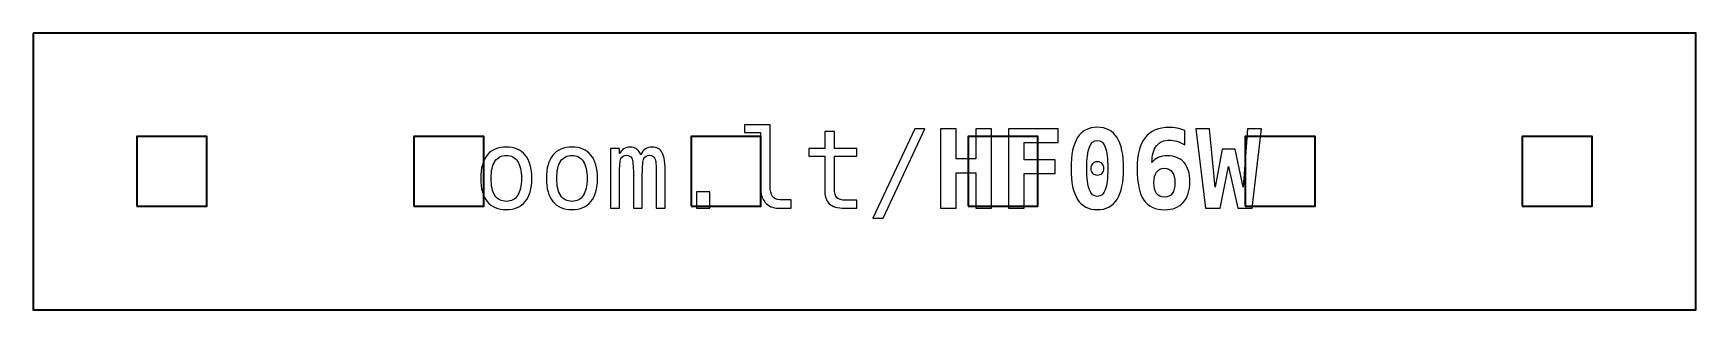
# Model space of a CAD drawing. Header units: centimetres. Extents: x -11.26 to -9.74, y -14.98 to -14.72.
import ezdxf

# ---------------------------------------------------------------- set-up
doc = ezdxf.new("R2010")
doc.units = ezdxf.units.CM
doc.header["$MEASUREMENT"] = 0
doc.layers.add('Layer 1', color=7, linetype='Continuous')

msp = doc.modelspace()

# ---------------------------------------------------------------- linework, layer by layer
at = {"layer": 'Layer 1', "color": 7, "lineweight": 35}
for points in [[(-11.16697, -14.88197), (-11.10297, -14.88197), (-11.10297, -14.81797), (-11.16697, -14.81797), (-11.16697, -14.88197)], [(-10.91297, -14.88197), (-10.84897, -14.88197), (-10.84897, -14.81797), (-10.91297, -14.81797), (-10.91297, -14.88197)], [(-10.65897, -14.88197), (-10.59497, -14.88197), (-10.59497, -14.81797), (-10.65897, -14.81797), (-10.65897, -14.88197)], [(-10.40497, -14.88197), (-10.34097, -14.88197), (-10.34097, -14.81797), (-10.40497, -14.81797), (-10.40497, -14.88197)], [(-10.15097, -14.88197), (-10.08697, -14.88197), (-10.08697, -14.81797), (-10.15097, -14.81797), (-10.15097, -14.88197)], [(-9.89697, -14.88197), (-9.83297, -14.88197), (-9.83297, -14.81797), (-9.89697, -14.81797), (-9.89697, -14.88197)]]:
    msp.add_lwpolyline(points, close=True, dxfattribs=at)
msp.add_open_spline([(-11.262, -14.723), (-11.262, -14.723), (-9.738, -14.723), (-9.738, -14.723), (-9.738, -14.723), (-9.738, -14.723), (-9.738, -14.977), (-9.738, -14.977), (-9.738, -14.977), (-9.738, -14.977), (-11.262, -14.977), (-11.262, -14.977), (-11.262, -14.977), (-11.262, -14.977), (-11.262, -14.723), (-11.262, -14.723)], degree=3, knots=[0, 0, 0, 0, 0.25, 0.25, 0.25, 0.25, 0.5, 0.5, 0.5, 0.5, 0.75, 0.75, 0.75, 0.75, 1, 1, 1, 1], dxfattribs=at)
at = {"layer": 'Layer 1', "color": 250}
for points, knots in [([(-10.58649, -14.8638), (-10.58649, -14.86784), (-10.58576, -14.87087), (-10.58427, -14.87292), (-10.58427, -14.87292), (-10.58279, -14.87497), (-10.58061, -14.876), (-10.57771, -14.876), (-10.57771, -14.876), (-10.57771, -14.876), (-10.56721, -14.876), (-10.56721, -14.876), (-10.56721, -14.876), (-10.56721, -14.876), (-10.56721, -14.88362), (-10.56721, -14.88362), (-10.56721, -14.88362), (-10.56721, -14.88362), (-10.57857, -14.88362), (-10.57857, -14.88362), (-10.57857, -14.88362), (-10.58396, -14.88362), (-10.58811, -14.88189), (-10.59106, -14.87844), (-10.59106, -14.87844), (-10.59401, -14.87499), (-10.59547, -14.8701), (-10.59547, -14.8638), (-10.59547, -14.8638), (-10.59547, -14.8638), (-10.59547, -14.81414), (-10.59547, -14.81414), (-10.59547, -14.81414), (-10.59547, -14.81414), (-10.60987, -14.81414), (-10.60987, -14.81414), (-10.60987, -14.81414), (-10.60987, -14.81414), (-10.60987, -14.8071), (-10.60987, -14.8071), (-10.60987, -14.8071), (-10.60987, -14.8071), (-10.58649, -14.8071), (-10.58649, -14.8071), (-10.58649, -14.8071), (-10.58649, -14.8071), (-10.58649, -14.8638), (-10.58649, -14.8638)], [0, 0, 0, 0, 0.0833333, 0.0833333, 0.0833333, 0.0833333, 0.1666667, 0.1666667, 0.1666667, 0.1666667, 0.25, 0.25, 0.25, 0.25, 0.3333333, 0.3333333, 0.3333333, 0.3333333, 0.4166667, 0.4166667, 0.4166667, 0.4166667, 0.5, 0.5, 0.5, 0.5, 0.5833333, 0.5833333, 0.5833333, 0.5833333, 0.6666667, 0.6666667, 0.6666667, 0.6666667, 0.75, 0.75, 0.75, 0.75, 0.8333333, 0.8333333, 0.8333333, 0.8333333, 0.9166667, 0.9166667, 0.9166667, 0.9166667, 1, 1, 1, 1]), ([(-10.58649, -14.8638), (-10.58649, -14.86784), (-10.58576, -14.87087), (-10.58427, -14.87292), (-10.58427, -14.87292), (-10.58279, -14.87497), (-10.58061, -14.876), (-10.57771, -14.876), (-10.57771, -14.876), (-10.57771, -14.876), (-10.56721, -14.876), (-10.56721, -14.876), (-10.56721, -14.876), (-10.56721, -14.876), (-10.56721, -14.88362), (-10.56721, -14.88362), (-10.56721, -14.88362), (-10.56721, -14.88362), (-10.57857, -14.88362), (-10.57857, -14.88362), (-10.57857, -14.88362), (-10.58396, -14.88362), (-10.58811, -14.88189), (-10.59106, -14.87844), (-10.59106, -14.87844), (-10.59401, -14.87499), (-10.59547, -14.8701), (-10.59547, -14.8638), (-10.59547, -14.8638), (-10.59547, -14.8638), (-10.59547, -14.81414), (-10.59547, -14.81414), (-10.59547, -14.81414), (-10.59547, -14.81414), (-10.60987, -14.81414), (-10.60987, -14.81414), (-10.60987, -14.81414), (-10.60987, -14.81414), (-10.60987, -14.8071), (-10.60987, -14.8071), (-10.60987, -14.8071), (-10.60987, -14.8071), (-10.58649, -14.8071), (-10.58649, -14.8071), (-10.58649, -14.8071), (-10.58649, -14.8071), (-10.58649, -14.8638), (-10.58649, -14.8638)], [0, 0, 0, 0, 0.0833333, 0.0833333, 0.0833333, 0.0833333, 0.1666667, 0.1666667, 0.1666667, 0.1666667, 0.25, 0.25, 0.25, 0.25, 0.3333333, 0.3333333, 0.3333333, 0.3333333, 0.4166667, 0.4166667, 0.4166667, 0.4166667, 0.5, 0.5, 0.5, 0.5, 0.5833333, 0.5833333, 0.5833333, 0.5833333, 0.6666667, 0.6666667, 0.6666667, 0.6666667, 0.75, 0.75, 0.75, 0.75, 0.8333333, 0.8333333, 0.8333333, 0.8333333, 0.9166667, 0.9166667, 0.9166667, 0.9166667, 1, 1, 1, 1]), ([(-10.45387, -14.81072), (-10.45387, -14.81072), (-10.44459, -14.81072), (-10.44459, -14.81072), (-10.44459, -14.81072), (-10.44459, -14.81072), (-10.48297, -14.8929), (-10.48297, -14.8929), (-10.48297, -14.8929), (-10.48297, -14.8929), (-10.49231, -14.8929), (-10.49231, -14.8929), (-10.49231, -14.8929), (-10.49231, -14.8929), (-10.45387, -14.81072), (-10.45387, -14.81072)], [0, 0, 0, 0, 0.25, 0.25, 0.25, 0.25, 0.5, 0.5, 0.5, 0.5, 0.75, 0.75, 0.75, 0.75, 1, 1, 1, 1]), ([(-10.45387, -14.81072), (-10.45387, -14.81072), (-10.44459, -14.81072), (-10.44459, -14.81072), (-10.44459, -14.81072), (-10.44459, -14.81072), (-10.48297, -14.8929), (-10.48297, -14.8929), (-10.48297, -14.8929), (-10.48297, -14.8929), (-10.49231, -14.8929), (-10.49231, -14.8929), (-10.49231, -14.8929), (-10.49231, -14.8929), (-10.45387, -14.81072), (-10.45387, -14.81072)], [0, 0, 0, 0, 0.25, 0.25, 0.25, 0.25, 0.5, 0.5, 0.5, 0.5, 0.75, 0.75, 0.75, 0.75, 1, 1, 1, 1]), ([(-10.43041, -14.81072), (-10.43041, -14.81072), (-10.41601, -14.81072), (-10.41601, -14.81072), (-10.41601, -14.81072), (-10.41601, -14.81072), (-10.41601, -14.8385), (-10.41601, -14.8385), (-10.41601, -14.8385), (-10.41601, -14.8385), (-10.39797, -14.8385), (-10.39797, -14.8385), (-10.39797, -14.8385), (-10.39797, -14.8385), (-10.39797, -14.81072), (-10.39797, -14.81072), (-10.39797, -14.81072), (-10.39797, -14.81072), (-10.38357, -14.81072), (-10.38357, -14.81072), (-10.38357, -14.81072), (-10.38357, -14.81072), (-10.38357, -14.88362), (-10.38357, -14.88362), (-10.38357, -14.88362), (-10.38357, -14.88362), (-10.39797, -14.88362), (-10.39797, -14.88362), (-10.39797, -14.88362), (-10.39797, -14.88362), (-10.39797, -14.8512), (-10.39797, -14.8512), (-10.39797, -14.8512), (-10.39797, -14.8512), (-10.41601, -14.8512), (-10.41601, -14.8512), (-10.41601, -14.8512), (-10.41601, -14.8512), (-10.41601, -14.88362), (-10.41601, -14.88362), (-10.41601, -14.88362), (-10.41601, -14.88362), (-10.43041, -14.88362), (-10.43041, -14.88362), (-10.43041, -14.88362), (-10.43041, -14.88362), (-10.43041, -14.81072), (-10.43041, -14.81072)], [0, 0, 0, 0, 0.0833333, 0.0833333, 0.0833333, 0.0833333, 0.1666667, 0.1666667, 0.1666667, 0.1666667, 0.25, 0.25, 0.25, 0.25, 0.3333333, 0.3333333, 0.3333333, 0.3333333, 0.4166667, 0.4166667, 0.4166667, 0.4166667, 0.5, 0.5, 0.5, 0.5, 0.5833333, 0.5833333, 0.5833333, 0.5833333, 0.6666667, 0.6666667, 0.6666667, 0.6666667, 0.75, 0.75, 0.75, 0.75, 0.8333333, 0.8333333, 0.8333333, 0.8333333, 0.9166667, 0.9166667, 0.9166667, 0.9166667, 1, 1, 1, 1]), ([(-10.43041, -14.81072), (-10.43041, -14.81072), (-10.41601, -14.81072), (-10.41601, -14.81072), (-10.41601, -14.81072), (-10.41601, -14.81072), (-10.41601, -14.8385), (-10.41601, -14.8385), (-10.41601, -14.8385), (-10.41601, -14.8385), (-10.39797, -14.8385), (-10.39797, -14.8385), (-10.39797, -14.8385), (-10.39797, -14.8385), (-10.39797, -14.81072), (-10.39797, -14.81072), (-10.39797, -14.81072), (-10.39797, -14.81072), (-10.38357, -14.81072), (-10.38357, -14.81072), (-10.38357, -14.81072), (-10.38357, -14.81072), (-10.38357, -14.88362), (-10.38357, -14.88362), (-10.38357, -14.88362), (-10.38357, -14.88362), (-10.39797, -14.88362), (-10.39797, -14.88362), (-10.39797, -14.88362), (-10.39797, -14.88362), (-10.39797, -14.8512), (-10.39797, -14.8512), (-10.39797, -14.8512), (-10.39797, -14.8512), (-10.41601, -14.8512), (-10.41601, -14.8512), (-10.41601, -14.8512), (-10.41601, -14.8512), (-10.41601, -14.88362), (-10.41601, -14.88362), (-10.41601, -14.88362), (-10.41601, -14.88362), (-10.43041, -14.88362), (-10.43041, -14.88362), (-10.43041, -14.88362), (-10.43041, -14.88362), (-10.43041, -14.81072), (-10.43041, -14.81072)], [0, 0, 0, 0, 0.0833333, 0.0833333, 0.0833333, 0.0833333, 0.1666667, 0.1666667, 0.1666667, 0.1666667, 0.25, 0.25, 0.25, 0.25, 0.3333333, 0.3333333, 0.3333333, 0.3333333, 0.4166667, 0.4166667, 0.4166667, 0.4166667, 0.5, 0.5, 0.5, 0.5, 0.5833333, 0.5833333, 0.5833333, 0.5833333, 0.6666667, 0.6666667, 0.6666667, 0.6666667, 0.75, 0.75, 0.75, 0.75, 0.8333333, 0.8333333, 0.8333333, 0.8333333, 0.9166667, 0.9166667, 0.9166667, 0.9166667, 1, 1, 1, 1]), ([(-10.32259, -14.82342), (-10.32259, -14.82342), (-10.35361, -14.82342), (-10.35361, -14.82342), (-10.35361, -14.82342), (-10.35361, -14.82342), (-10.35361, -14.83914), (-10.35361, -14.83914), (-10.35361, -14.83914), (-10.35361, -14.83914), (-10.32537, -14.83914), (-10.32537, -14.83914), (-10.32537, -14.83914), (-10.32537, -14.83914), (-10.32537, -14.85184), (-10.32537, -14.85184), (-10.32537, -14.85184), (-10.32537, -14.85184), (-10.35361, -14.85184), (-10.35361, -14.85184), (-10.35361, -14.85184), (-10.35361, -14.85184), (-10.35361, -14.88362), (-10.35361, -14.88362), (-10.35361, -14.88362), (-10.35361, -14.88362), (-10.36801, -14.88362), (-10.36801, -14.88362), (-10.36801, -14.88362), (-10.36801, -14.88362), (-10.36801, -14.81072), (-10.36801, -14.81072), (-10.36801, -14.81072), (-10.36801, -14.81072), (-10.32259, -14.81072), (-10.32259, -14.81072), (-10.32259, -14.81072), (-10.32259, -14.81072), (-10.32259, -14.82342), (-10.32259, -14.82342)], [0, 0, 0, 0, 0.1, 0.1, 0.1, 0.1, 0.2, 0.2, 0.2, 0.2, 0.3, 0.3, 0.3, 0.3, 0.4, 0.4, 0.4, 0.4, 0.5, 0.5, 0.5, 0.5, 0.6, 0.6, 0.6, 0.6, 0.7, 0.7, 0.7, 0.7, 0.8, 0.8, 0.8, 0.8, 0.9, 0.9, 0.9, 0.9, 1, 1, 1, 1]), ([(-10.32259, -14.82342), (-10.32259, -14.82342), (-10.35361, -14.82342), (-10.35361, -14.82342), (-10.35361, -14.82342), (-10.35361, -14.82342), (-10.35361, -14.83914), (-10.35361, -14.83914), (-10.35361, -14.83914), (-10.35361, -14.83914), (-10.32537, -14.83914), (-10.32537, -14.83914), (-10.32537, -14.83914), (-10.32537, -14.83914), (-10.32537, -14.85184), (-10.32537, -14.85184), (-10.32537, -14.85184), (-10.32537, -14.85184), (-10.35361, -14.85184), (-10.35361, -14.85184), (-10.35361, -14.85184), (-10.35361, -14.85184), (-10.35361, -14.88362), (-10.35361, -14.88362), (-10.35361, -14.88362), (-10.35361, -14.88362), (-10.36801, -14.88362), (-10.36801, -14.88362), (-10.36801, -14.88362), (-10.36801, -14.88362), (-10.36801, -14.81072), (-10.36801, -14.81072), (-10.36801, -14.81072), (-10.36801, -14.81072), (-10.32259, -14.81072), (-10.32259, -14.81072), (-10.32259, -14.81072), (-10.32259, -14.81072), (-10.32259, -14.82342), (-10.32259, -14.82342)], [0, 0, 0, 0, 0.1, 0.1, 0.1, 0.1, 0.2, 0.2, 0.2, 0.2, 0.3, 0.3, 0.3, 0.3, 0.4, 0.4, 0.4, 0.4, 0.5, 0.5, 0.5, 0.5, 0.6, 0.6, 0.6, 0.6, 0.7, 0.7, 0.7, 0.7, 0.8, 0.8, 0.8, 0.8, 0.9, 0.9, 0.9, 0.9, 1, 1, 1, 1]), ([(-10.31069, -14.84724), (-10.31069, -14.83462), (-10.30869, -14.82515), (-10.30469, -14.81885), (-10.30469, -14.81885), (-10.30067, -14.81255), (-10.29466, -14.8094), (-10.28661, -14.8094), (-10.28661, -14.8094), (-10.27854, -14.8094), (-10.27251, -14.81254), (-10.26849, -14.81882), (-10.26849, -14.81882), (-10.26449, -14.8251), (-10.26249, -14.83459), (-10.26249, -14.84724), (-10.26249, -14.84724), (-10.26249, -14.85987), (-10.26449, -14.86934), (-10.26849, -14.87562), (-10.26849, -14.87562), (-10.27251, -14.8819), (-10.27854, -14.88504), (-10.28661, -14.88504), (-10.28661, -14.88504), (-10.29466, -14.88504), (-10.30067, -14.88189), (-10.30469, -14.87559), (-10.30469, -14.87559), (-10.30869, -14.86929), (-10.31069, -14.85984), (-10.31069, -14.84724)], [0, 0, 0, 0, 0.125, 0.125, 0.125, 0.125, 0.25, 0.25, 0.25, 0.25, 0.375, 0.375, 0.375, 0.375, 0.5, 0.5, 0.5, 0.5, 0.625, 0.625, 0.625, 0.625, 0.75, 0.75, 0.75, 0.75, 0.875, 0.875, 0.875, 0.875, 1, 1, 1, 1]), ([(-10.31069, -14.84724), (-10.31069, -14.83462), (-10.30869, -14.82515), (-10.30469, -14.81885), (-10.30469, -14.81885), (-10.30067, -14.81255), (-10.29466, -14.8094), (-10.28661, -14.8094), (-10.28661, -14.8094), (-10.27854, -14.8094), (-10.27251, -14.81254), (-10.26849, -14.81882), (-10.26849, -14.81882), (-10.26449, -14.8251), (-10.26249, -14.83459), (-10.26249, -14.84724), (-10.26249, -14.84724), (-10.26249, -14.85987), (-10.26449, -14.86934), (-10.26849, -14.87562), (-10.26849, -14.87562), (-10.27251, -14.8819), (-10.27854, -14.88504), (-10.28661, -14.88504), (-10.28661, -14.88504), (-10.29466, -14.88504), (-10.30067, -14.88189), (-10.30469, -14.87559), (-10.30469, -14.87559), (-10.30869, -14.86929), (-10.31069, -14.85984), (-10.31069, -14.84724)], [0, 0, 0, 0, 0.125, 0.125, 0.125, 0.125, 0.25, 0.25, 0.25, 0.25, 0.375, 0.375, 0.375, 0.375, 0.5, 0.5, 0.5, 0.5, 0.625, 0.625, 0.625, 0.625, 0.75, 0.75, 0.75, 0.75, 0.875, 0.875, 0.875, 0.875, 1, 1, 1, 1]), ([(-10.20621, -14.81244), (-10.20621, -14.81244), (-10.20621, -14.82552), (-10.20621, -14.82552), (-10.20621, -14.82552), (-10.20877, -14.82405), (-10.21124, -14.82295), (-10.21361, -14.82222), (-10.21361, -14.82222), (-10.21596, -14.82149), (-10.21822, -14.82112), (-10.22041, -14.82112), (-10.22041, -14.82112), (-10.22561, -14.82112), (-10.22957, -14.82287), (-10.23229, -14.82637), (-10.23229, -14.82637), (-10.23501, -14.82987), (-10.23642, -14.83504), (-10.23656, -14.84187), (-10.23656, -14.84187), (-10.23502, -14.83975), (-10.23307, -14.83817), (-10.23071, -14.8371), (-10.23071, -14.8371), (-10.22832, -14.83605), (-10.22552, -14.83552), (-10.22231, -14.83552), (-10.22231, -14.83552), (-10.21572, -14.83552), (-10.21066, -14.8376), (-10.20707, -14.84175), (-10.20707, -14.84175), (-10.20349, -14.8459), (-10.20171, -14.85179), (-10.20171, -14.8594), (-10.20171, -14.8594), (-10.20171, -14.86757), (-10.20372, -14.8739), (-10.20774, -14.8784), (-10.20774, -14.8784), (-10.21176, -14.88289), (-10.21741, -14.88514), (-10.22471, -14.88514), (-10.22471, -14.88514), (-10.23359, -14.88514), (-10.24004, -14.88215), (-10.24406, -14.8762), (-10.24406, -14.8762), (-10.24807, -14.87024), (-10.25009, -14.86062), (-10.25009, -14.84734), (-10.25009, -14.84734), (-10.25009, -14.83472), (-10.24764, -14.82525), (-10.24272, -14.81895), (-10.24272, -14.81895), (-10.23781, -14.81265), (-10.23044, -14.8095), (-10.22061, -14.8095), (-10.22061, -14.8095), (-10.21832, -14.8095), (-10.21597, -14.80975), (-10.21356, -14.81024), (-10.21356, -14.81024), (-10.21112, -14.81072), (-10.20867, -14.81145), (-10.20621, -14.81244)], [0, 0, 0, 0, 0.0588235, 0.0588235, 0.0588235, 0.0588235, 0.1176471, 0.1176471, 0.1176471, 0.1176471, 0.1764706, 0.1764706, 0.1764706, 0.1764706, 0.2352941, 0.2352941, 0.2352941, 0.2352941, 0.2941176, 0.2941176, 0.2941176, 0.2941176, 0.3529412, 0.3529412, 0.3529412, 0.3529412, 0.4117647, 0.4117647, 0.4117647, 0.4117647, 0.4705882, 0.4705882, 0.4705882, 0.4705882, 0.5294118, 0.5294118, 0.5294118, 0.5294118, 0.5882353, 0.5882353, 0.5882353, 0.5882353, 0.6470588, 0.6470588, 0.6470588, 0.6470588, 0.7058824, 0.7058824, 0.7058824, 0.7058824, 0.7647059, 0.7647059, 0.7647059, 0.7647059, 0.8235294, 0.8235294, 0.8235294, 0.8235294, 0.8823529, 0.8823529, 0.8823529, 0.8823529, 0.9411765, 0.9411765, 0.9411765, 0.9411765, 1, 1, 1, 1]), ([(-10.20621, -14.81244), (-10.20621, -14.81244), (-10.20621, -14.82552), (-10.20621, -14.82552), (-10.20621, -14.82552), (-10.20877, -14.82405), (-10.21124, -14.82295), (-10.21361, -14.82222), (-10.21361, -14.82222), (-10.21596, -14.82149), (-10.21822, -14.82112), (-10.22041, -14.82112), (-10.22041, -14.82112), (-10.22561, -14.82112), (-10.22957, -14.82287), (-10.23229, -14.82637), (-10.23229, -14.82637), (-10.23501, -14.82987), (-10.23642, -14.83504), (-10.23656, -14.84187), (-10.23656, -14.84187), (-10.23502, -14.83975), (-10.23307, -14.83817), (-10.23071, -14.8371), (-10.23071, -14.8371), (-10.22832, -14.83605), (-10.22552, -14.83552), (-10.22231, -14.83552), (-10.22231, -14.83552), (-10.21572, -14.83552), (-10.21066, -14.8376), (-10.20707, -14.84175), (-10.20707, -14.84175), (-10.20349, -14.8459), (-10.20171, -14.85179), (-10.20171, -14.8594), (-10.20171, -14.8594), (-10.20171, -14.86757), (-10.20372, -14.8739), (-10.20774, -14.8784), (-10.20774, -14.8784), (-10.21176, -14.88289), (-10.21741, -14.88514), (-10.22471, -14.88514), (-10.22471, -14.88514), (-10.23359, -14.88514), (-10.24004, -14.88215), (-10.24406, -14.8762), (-10.24406, -14.8762), (-10.24807, -14.87024), (-10.25009, -14.86062), (-10.25009, -14.84734), (-10.25009, -14.84734), (-10.25009, -14.83472), (-10.24764, -14.82525), (-10.24272, -14.81895), (-10.24272, -14.81895), (-10.23781, -14.81265), (-10.23044, -14.8095), (-10.22061, -14.8095), (-10.22061, -14.8095), (-10.21832, -14.8095), (-10.21597, -14.80975), (-10.21356, -14.81024), (-10.21356, -14.81024), (-10.21112, -14.81072), (-10.20867, -14.81145), (-10.20621, -14.81244)], [0, 0, 0, 0, 0.0588235, 0.0588235, 0.0588235, 0.0588235, 0.1176471, 0.1176471, 0.1176471, 0.1176471, 0.1764706, 0.1764706, 0.1764706, 0.1764706, 0.2352941, 0.2352941, 0.2352941, 0.2352941, 0.2941176, 0.2941176, 0.2941176, 0.2941176, 0.3529412, 0.3529412, 0.3529412, 0.3529412, 0.4117647, 0.4117647, 0.4117647, 0.4117647, 0.4705882, 0.4705882, 0.4705882, 0.4705882, 0.5294118, 0.5294118, 0.5294118, 0.5294118, 0.5882353, 0.5882353, 0.5882353, 0.5882353, 0.6470588, 0.6470588, 0.6470588, 0.6470588, 0.7058824, 0.7058824, 0.7058824, 0.7058824, 0.7647059, 0.7647059, 0.7647059, 0.7647059, 0.8235294, 0.8235294, 0.8235294, 0.8235294, 0.8823529, 0.8823529, 0.8823529, 0.8823529, 0.9411765, 0.9411765, 0.9411765, 0.9411765, 1, 1, 1, 1]), ([(-10.19629, -14.81072), (-10.19629, -14.81072), (-10.18369, -14.81072), (-10.18369, -14.81072), (-10.18369, -14.81072), (-10.18369, -14.81072), (-10.17847, -14.86424), (-10.17847, -14.86424), (-10.17847, -14.86424), (-10.17847, -14.86424), (-10.17217, -14.82962), (-10.17217, -14.82962), (-10.17217, -14.82962), (-10.17217, -14.82962), (-10.16021, -14.82962), (-10.16021, -14.82962), (-10.16021, -14.82962), (-10.16021, -14.82962), (-10.15289, -14.86424), (-10.15289, -14.86424), (-10.15289, -14.86424), (-10.15289, -14.86424), (-10.14879, -14.81072), (-10.14879, -14.81072), (-10.14879, -14.81072), (-10.14879, -14.81072), (-10.13609, -14.81072), (-10.13609, -14.81072), (-10.13609, -14.81072), (-10.13609, -14.81072), (-10.14449, -14.88362), (-10.14449, -14.88362), (-10.14449, -14.88362), (-10.14449, -14.88362), (-10.15791, -14.88362), (-10.15791, -14.88362), (-10.15791, -14.88362), (-10.15791, -14.88362), (-10.16621, -14.84534), (-10.16621, -14.84534), (-10.16621, -14.84534), (-10.16621, -14.84534), (-10.17397, -14.88362), (-10.17397, -14.88362), (-10.17397, -14.88362), (-10.17397, -14.88362), (-10.18731, -14.88362), (-10.18731, -14.88362), (-10.18731, -14.88362), (-10.18731, -14.88362), (-10.19629, -14.81072), (-10.19629, -14.81072)], [0, 0, 0, 0, 0.0769231, 0.0769231, 0.0769231, 0.0769231, 0.1538462, 0.1538462, 0.1538462, 0.1538462, 0.2307692, 0.2307692, 0.2307692, 0.2307692, 0.3076923, 0.3076923, 0.3076923, 0.3076923, 0.3846154, 0.3846154, 0.3846154, 0.3846154, 0.4615385, 0.4615385, 0.4615385, 0.4615385, 0.5384615, 0.5384615, 0.5384615, 0.5384615, 0.6153846, 0.6153846, 0.6153846, 0.6153846, 0.6923077, 0.6923077, 0.6923077, 0.6923077, 0.7692308, 0.7692308, 0.7692308, 0.7692308, 0.8461538, 0.8461538, 0.8461538, 0.8461538, 0.9230769, 0.9230769, 0.9230769, 0.9230769, 1, 1, 1, 1]), ([(-10.19629, -14.81072), (-10.19629, -14.81072), (-10.18369, -14.81072), (-10.18369, -14.81072), (-10.18369, -14.81072), (-10.18369, -14.81072), (-10.17847, -14.86424), (-10.17847, -14.86424), (-10.17847, -14.86424), (-10.17847, -14.86424), (-10.17217, -14.82962), (-10.17217, -14.82962), (-10.17217, -14.82962), (-10.17217, -14.82962), (-10.16021, -14.82962), (-10.16021, -14.82962), (-10.16021, -14.82962), (-10.16021, -14.82962), (-10.15289, -14.86424), (-10.15289, -14.86424), (-10.15289, -14.86424), (-10.15289, -14.86424), (-10.14879, -14.81072), (-10.14879, -14.81072), (-10.14879, -14.81072), (-10.14879, -14.81072), (-10.13609, -14.81072), (-10.13609, -14.81072), (-10.13609, -14.81072), (-10.13609, -14.81072), (-10.14449, -14.88362), (-10.14449, -14.88362), (-10.14449, -14.88362), (-10.14449, -14.88362), (-10.15791, -14.88362), (-10.15791, -14.88362), (-10.15791, -14.88362), (-10.15791, -14.88362), (-10.16621, -14.84534), (-10.16621, -14.84534), (-10.16621, -14.84534), (-10.16621, -14.84534), (-10.17397, -14.88362), (-10.17397, -14.88362), (-10.17397, -14.88362), (-10.17397, -14.88362), (-10.18731, -14.88362), (-10.18731, -14.88362), (-10.18731, -14.88362), (-10.18731, -14.88362), (-10.19629, -14.81072), (-10.19629, -14.81072)], [0, 0, 0, 0, 0.0769231, 0.0769231, 0.0769231, 0.0769231, 0.1538462, 0.1538462, 0.1538462, 0.1538462, 0.2307692, 0.2307692, 0.2307692, 0.2307692, 0.3076923, 0.3076923, 0.3076923, 0.3076923, 0.3846154, 0.3846154, 0.3846154, 0.3846154, 0.4615385, 0.4615385, 0.4615385, 0.4615385, 0.5384615, 0.5384615, 0.5384615, 0.5384615, 0.6153846, 0.6153846, 0.6153846, 0.6153846, 0.6923077, 0.6923077, 0.6923077, 0.6923077, 0.7692308, 0.7692308, 0.7692308, 0.7692308, 0.8461538, 0.8461538, 0.8461538, 0.8461538, 0.9230769, 0.9230769, 0.9230769, 0.9230769, 1, 1, 1, 1]), ([(-10.82841, -14.82762), (-10.82082, -14.82762), (-10.81502, -14.83007), (-10.81101, -14.83499), (-10.81101, -14.83499), (-10.80699, -14.8399), (-10.80497, -14.84702), (-10.80497, -14.85632), (-10.80497, -14.85632), (-10.80497, -14.86567), (-10.80697, -14.87279), (-10.81097, -14.87769), (-10.81097, -14.87769), (-10.81499, -14.88259), (-10.82079, -14.88504), (-10.82841, -14.88504), (-10.82841, -14.88504), (-10.83601, -14.88504), (-10.84179, -14.88259), (-10.84581, -14.87769), (-10.84581, -14.87769), (-10.84981, -14.87279), (-10.85181, -14.86567), (-10.85181, -14.85632), (-10.85181, -14.85632), (-10.85181, -14.84702), (-10.84981, -14.8399), (-10.84581, -14.83499), (-10.84581, -14.83499), (-10.84179, -14.83007), (-10.83601, -14.82762), (-10.82841, -14.82762)], [0, 0, 0, 0, 0.125, 0.125, 0.125, 0.125, 0.25, 0.25, 0.25, 0.25, 0.375, 0.375, 0.375, 0.375, 0.5, 0.5, 0.5, 0.5, 0.625, 0.625, 0.625, 0.625, 0.75, 0.75, 0.75, 0.75, 0.875, 0.875, 0.875, 0.875, 1, 1, 1, 1]), ([(-10.82841, -14.82762), (-10.82082, -14.82762), (-10.81502, -14.83007), (-10.81101, -14.83499), (-10.81101, -14.83499), (-10.80699, -14.8399), (-10.80497, -14.84702), (-10.80497, -14.85632), (-10.80497, -14.85632), (-10.80497, -14.86567), (-10.80697, -14.87279), (-10.81097, -14.87769), (-10.81097, -14.87769), (-10.81499, -14.88259), (-10.82079, -14.88504), (-10.82841, -14.88504), (-10.82841, -14.88504), (-10.83601, -14.88504), (-10.84179, -14.88259), (-10.84581, -14.87769), (-10.84581, -14.87769), (-10.84981, -14.87279), (-10.85181, -14.86567), (-10.85181, -14.85632), (-10.85181, -14.85632), (-10.85181, -14.84702), (-10.84981, -14.8399), (-10.84581, -14.83499), (-10.84581, -14.83499), (-10.84179, -14.83007), (-10.83601, -14.82762), (-10.82841, -14.82762)], [0, 0, 0, 0, 0.125, 0.125, 0.125, 0.125, 0.25, 0.25, 0.25, 0.25, 0.375, 0.375, 0.375, 0.375, 0.5, 0.5, 0.5, 0.5, 0.625, 0.625, 0.625, 0.625, 0.75, 0.75, 0.75, 0.75, 0.875, 0.875, 0.875, 0.875, 1, 1, 1, 1]), ([(-10.76821, -14.82762), (-10.76062, -14.82762), (-10.75482, -14.83007), (-10.75081, -14.83499), (-10.75081, -14.83499), (-10.74679, -14.8399), (-10.74477, -14.84702), (-10.74477, -14.85632), (-10.74477, -14.85632), (-10.74477, -14.86567), (-10.74677, -14.87279), (-10.75077, -14.87769), (-10.75077, -14.87769), (-10.75479, -14.88259), (-10.76059, -14.88504), (-10.76821, -14.88504), (-10.76821, -14.88504), (-10.77581, -14.88504), (-10.78159, -14.88259), (-10.78561, -14.87769), (-10.78561, -14.87769), (-10.78961, -14.87279), (-10.79161, -14.86567), (-10.79161, -14.85632), (-10.79161, -14.85632), (-10.79161, -14.84702), (-10.78961, -14.8399), (-10.78561, -14.83499), (-10.78561, -14.83499), (-10.78159, -14.83007), (-10.77581, -14.82762), (-10.76821, -14.82762)], [0, 0, 0, 0, 0.125, 0.125, 0.125, 0.125, 0.25, 0.25, 0.25, 0.25, 0.375, 0.375, 0.375, 0.375, 0.5, 0.5, 0.5, 0.5, 0.625, 0.625, 0.625, 0.625, 0.75, 0.75, 0.75, 0.75, 0.875, 0.875, 0.875, 0.875, 1, 1, 1, 1]), ([(-10.76821, -14.82762), (-10.76062, -14.82762), (-10.75482, -14.83007), (-10.75081, -14.83499), (-10.75081, -14.83499), (-10.74679, -14.8399), (-10.74477, -14.84702), (-10.74477, -14.85632), (-10.74477, -14.85632), (-10.74477, -14.86567), (-10.74677, -14.87279), (-10.75077, -14.87769), (-10.75077, -14.87769), (-10.75479, -14.88259), (-10.76059, -14.88504), (-10.76821, -14.88504), (-10.76821, -14.88504), (-10.77581, -14.88504), (-10.78159, -14.88259), (-10.78561, -14.87769), (-10.78561, -14.87769), (-10.78961, -14.87279), (-10.79161, -14.86567), (-10.79161, -14.85632), (-10.79161, -14.85632), (-10.79161, -14.84702), (-10.78961, -14.8399), (-10.78561, -14.83499), (-10.78561, -14.83499), (-10.78159, -14.83007), (-10.77581, -14.82762), (-10.76821, -14.82762)], [0, 0, 0, 0, 0.125, 0.125, 0.125, 0.125, 0.25, 0.25, 0.25, 0.25, 0.375, 0.375, 0.375, 0.375, 0.5, 0.5, 0.5, 0.5, 0.625, 0.625, 0.625, 0.625, 0.75, 0.75, 0.75, 0.75, 0.875, 0.875, 0.875, 0.875, 1, 1, 1, 1]), ([(-10.70509, -14.8345), (-10.70399, -14.83215), (-10.70257, -14.83042), (-10.70086, -14.8293), (-10.70086, -14.8293), (-10.69916, -14.82819), (-10.69709, -14.82762), (-10.69469, -14.82762), (-10.69469, -14.82762), (-10.69029, -14.82762), (-10.68719, -14.82932), (-10.68539, -14.83272), (-10.68539, -14.83272), (-10.68357, -14.83612), (-10.68267, -14.84252), (-10.68267, -14.85194), (-10.68267, -14.85194), (-10.68267, -14.85194), (-10.68267, -14.88362), (-10.68267, -14.88362), (-10.68267, -14.88362), (-10.68267, -14.88362), (-10.69087, -14.88362), (-10.69087, -14.88362), (-10.69087, -14.88362), (-10.69087, -14.88362), (-10.69087, -14.85232), (-10.69087, -14.85232), (-10.69087, -14.85232), (-10.69087, -14.8446), (-10.69131, -14.83982), (-10.69217, -14.83794), (-10.69217, -14.83794), (-10.69302, -14.83607), (-10.69461, -14.83514), (-10.69689, -14.83514), (-10.69689, -14.83514), (-10.69949, -14.83514), (-10.70127, -14.83614), (-10.70224, -14.83814), (-10.70224, -14.83814), (-10.70319, -14.84014), (-10.70367, -14.84487), (-10.70367, -14.85232), (-10.70367, -14.85232), (-10.70367, -14.85232), (-10.70367, -14.88362), (-10.70367, -14.88362), (-10.70367, -14.88362), (-10.70367, -14.88362), (-10.71187, -14.88362), (-10.71187, -14.88362), (-10.71187, -14.88362), (-10.71187, -14.88362), (-10.71187, -14.85232), (-10.71187, -14.85232), (-10.71187, -14.85232), (-10.71187, -14.8445), (-10.71234, -14.83969), (-10.71327, -14.83787), (-10.71327, -14.83787), (-10.71419, -14.83605), (-10.71586, -14.83514), (-10.71827, -14.83514), (-10.71827, -14.83514), (-10.72066, -14.83514), (-10.72231, -14.83614), (-10.72322, -14.83814), (-10.72322, -14.83814), (-10.72416, -14.84014), (-10.72462, -14.84487), (-10.72462, -14.85232), (-10.72462, -14.85232), (-10.72462, -14.85232), (-10.72462, -14.88362), (-10.72462, -14.88362), (-10.72462, -14.88362), (-10.72462, -14.88362), (-10.73277, -14.88362), (-10.73277, -14.88362), (-10.73277, -14.88362), (-10.73277, -14.88362), (-10.73277, -14.82894), (-10.73277, -14.82894), (-10.73277, -14.82894), (-10.73277, -14.82894), (-10.72462, -14.82894), (-10.72462, -14.82894), (-10.72462, -14.82894), (-10.72462, -14.82894), (-10.72462, -14.83362), (-10.72462, -14.83362), (-10.72462, -14.83362), (-10.72356, -14.83167), (-10.72221, -14.83019), (-10.72059, -14.82915), (-10.72059, -14.82915), (-10.71899, -14.82814), (-10.71716, -14.82762), (-10.71511, -14.82762), (-10.71511, -14.82762), (-10.71262, -14.82762), (-10.71057, -14.82819), (-10.70892, -14.82932), (-10.70892, -14.82932), (-10.70727, -14.83047), (-10.70601, -14.83219), (-10.70509, -14.8345)], [0, 0, 0, 0, 0.037037, 0.037037, 0.037037, 0.037037, 0.0740741, 0.0740741, 0.0740741, 0.0740741, 0.1111111, 0.1111111, 0.1111111, 0.1111111, 0.1481481, 0.1481481, 0.1481481, 0.1481481, 0.1851852, 0.1851852, 0.1851852, 0.1851852, 0.2222222, 0.2222222, 0.2222222, 0.2222222, 0.2592593, 0.2592593, 0.2592593, 0.2592593, 0.2962963, 0.2962963, 0.2962963, 0.2962963, 0.3333333, 0.3333333, 0.3333333, 0.3333333, 0.3703704, 0.3703704, 0.3703704, 0.3703704, 0.4074074, 0.4074074, 0.4074074, 0.4074074, 0.4444444, 0.4444444, 0.4444444, 0.4444444, 0.4814815, 0.4814815, 0.4814815, 0.4814815, 0.5185185, 0.5185185, 0.5185185, 0.5185185, 0.5555556, 0.5555556, 0.5555556, 0.5555556, 0.5925926, 0.5925926, 0.5925926, 0.5925926, 0.6296296, 0.6296296, 0.6296296, 0.6296296, 0.6666667, 0.6666667, 0.6666667, 0.6666667, 0.7037037, 0.7037037, 0.7037037, 0.7037037, 0.7407407, 0.7407407, 0.7407407, 0.7407407, 0.7777778, 0.7777778, 0.7777778, 0.7777778, 0.8148148, 0.8148148, 0.8148148, 0.8148148, 0.8518519, 0.8518519, 0.8518519, 0.8518519, 0.8888889, 0.8888889, 0.8888889, 0.8888889, 0.9259259, 0.9259259, 0.9259259, 0.9259259, 0.962963, 0.962963, 0.962963, 0.962963, 1, 1, 1, 1]), ([(-10.70509, -14.8345), (-10.70399, -14.83215), (-10.70257, -14.83042), (-10.70086, -14.8293), (-10.70086, -14.8293), (-10.69916, -14.82819), (-10.69709, -14.82762), (-10.69469, -14.82762), (-10.69469, -14.82762), (-10.69029, -14.82762), (-10.68719, -14.82932), (-10.68539, -14.83272), (-10.68539, -14.83272), (-10.68357, -14.83612), (-10.68267, -14.84252), (-10.68267, -14.85194), (-10.68267, -14.85194), (-10.68267, -14.85194), (-10.68267, -14.88362), (-10.68267, -14.88362), (-10.68267, -14.88362), (-10.68267, -14.88362), (-10.69087, -14.88362), (-10.69087, -14.88362), (-10.69087, -14.88362), (-10.69087, -14.88362), (-10.69087, -14.85232), (-10.69087, -14.85232), (-10.69087, -14.85232), (-10.69087, -14.8446), (-10.69131, -14.83982), (-10.69217, -14.83794), (-10.69217, -14.83794), (-10.69302, -14.83607), (-10.69461, -14.83514), (-10.69689, -14.83514), (-10.69689, -14.83514), (-10.69949, -14.83514), (-10.70127, -14.83614), (-10.70224, -14.83814), (-10.70224, -14.83814), (-10.70319, -14.84014), (-10.70367, -14.84487), (-10.70367, -14.85232), (-10.70367, -14.85232), (-10.70367, -14.85232), (-10.70367, -14.88362), (-10.70367, -14.88362), (-10.70367, -14.88362), (-10.70367, -14.88362), (-10.71187, -14.88362), (-10.71187, -14.88362), (-10.71187, -14.88362), (-10.71187, -14.88362), (-10.71187, -14.85232), (-10.71187, -14.85232), (-10.71187, -14.85232), (-10.71187, -14.8445), (-10.71234, -14.83969), (-10.71327, -14.83787), (-10.71327, -14.83787), (-10.71419, -14.83605), (-10.71586, -14.83514), (-10.71827, -14.83514), (-10.71827, -14.83514), (-10.72066, -14.83514), (-10.72231, -14.83614), (-10.72322, -14.83814), (-10.72322, -14.83814), (-10.72416, -14.84014), (-10.72462, -14.84487), (-10.72462, -14.85232), (-10.72462, -14.85232), (-10.72462, -14.85232), (-10.72462, -14.88362), (-10.72462, -14.88362), (-10.72462, -14.88362), (-10.72462, -14.88362), (-10.73277, -14.88362), (-10.73277, -14.88362), (-10.73277, -14.88362), (-10.73277, -14.88362), (-10.73277, -14.82894), (-10.73277, -14.82894), (-10.73277, -14.82894), (-10.73277, -14.82894), (-10.72462, -14.82894), (-10.72462, -14.82894), (-10.72462, -14.82894), (-10.72462, -14.82894), (-10.72462, -14.83362), (-10.72462, -14.83362), (-10.72462, -14.83362), (-10.72356, -14.83167), (-10.72221, -14.83019), (-10.72059, -14.82915), (-10.72059, -14.82915), (-10.71899, -14.82814), (-10.71716, -14.82762), (-10.71511, -14.82762), (-10.71511, -14.82762), (-10.71262, -14.82762), (-10.71057, -14.82819), (-10.70892, -14.82932), (-10.70892, -14.82932), (-10.70727, -14.83047), (-10.70601, -14.83219), (-10.70509, -14.8345)], [0, 0, 0, 0, 0.037037, 0.037037, 0.037037, 0.037037, 0.0740741, 0.0740741, 0.0740741, 0.0740741, 0.1111111, 0.1111111, 0.1111111, 0.1111111, 0.1481481, 0.1481481, 0.1481481, 0.1481481, 0.1851852, 0.1851852, 0.1851852, 0.1851852, 0.2222222, 0.2222222, 0.2222222, 0.2222222, 0.2592593, 0.2592593, 0.2592593, 0.2592593, 0.2962963, 0.2962963, 0.2962963, 0.2962963, 0.3333333, 0.3333333, 0.3333333, 0.3333333, 0.3703704, 0.3703704, 0.3703704, 0.3703704, 0.4074074, 0.4074074, 0.4074074, 0.4074074, 0.4444444, 0.4444444, 0.4444444, 0.4444444, 0.4814815, 0.4814815, 0.4814815, 0.4814815, 0.5185185, 0.5185185, 0.5185185, 0.5185185, 0.5555556, 0.5555556, 0.5555556, 0.5555556, 0.5925926, 0.5925926, 0.5925926, 0.5925926, 0.6296296, 0.6296296, 0.6296296, 0.6296296, 0.6666667, 0.6666667, 0.6666667, 0.6666667, 0.7037037, 0.7037037, 0.7037037, 0.7037037, 0.7407407, 0.7407407, 0.7407407, 0.7407407, 0.7777778, 0.7777778, 0.7777778, 0.7777778, 0.8148148, 0.8148148, 0.8148148, 0.8148148, 0.8518519, 0.8518519, 0.8518519, 0.8518519, 0.8888889, 0.8888889, 0.8888889, 0.8888889, 0.9259259, 0.9259259, 0.9259259, 0.9259259, 0.962963, 0.962963, 0.962963, 0.962963, 1, 1, 1, 1]), ([(-10.52751, -14.8134), (-10.52751, -14.8134), (-10.52751, -14.82894), (-10.52751, -14.82894), (-10.52751, -14.82894), (-10.52751, -14.82894), (-10.50709, -14.82894), (-10.50709, -14.82894), (-10.50709, -14.82894), (-10.50709, -14.82894), (-10.50709, -14.83592), (-10.50709, -14.83592), (-10.50709, -14.83592), (-10.50709, -14.83592), (-10.52751, -14.83592), (-10.52751, -14.83592), (-10.52751, -14.83592), (-10.52751, -14.83592), (-10.52751, -14.8656), (-10.52751, -14.8656), (-10.52751, -14.8656), (-10.52751, -14.86964), (-10.52674, -14.87245), (-10.52521, -14.87404), (-10.52521, -14.87404), (-10.52367, -14.87564), (-10.52101, -14.87644), (-10.51721, -14.87644), (-10.51721, -14.87644), (-10.51721, -14.87644), (-10.50709, -14.87644), (-10.50709, -14.87644), (-10.50709, -14.87644), (-10.50709, -14.87644), (-10.50709, -14.88362), (-10.50709, -14.88362), (-10.50709, -14.88362), (-10.50709, -14.88362), (-10.51807, -14.88362), (-10.51807, -14.88362), (-10.51807, -14.88362), (-10.52482, -14.88362), (-10.52957, -14.88227), (-10.53234, -14.87957), (-10.53234, -14.87957), (-10.53511, -14.87687), (-10.53649, -14.8722), (-10.53649, -14.8656), (-10.53649, -14.8656), (-10.53649, -14.8656), (-10.53649, -14.83592), (-10.53649, -14.83592), (-10.53649, -14.83592), (-10.53649, -14.83592), (-10.55109, -14.83592), (-10.55109, -14.83592), (-10.55109, -14.83592), (-10.55109, -14.83592), (-10.55109, -14.82894), (-10.55109, -14.82894), (-10.55109, -14.82894), (-10.55109, -14.82894), (-10.53649, -14.82894), (-10.53649, -14.82894), (-10.53649, -14.82894), (-10.53649, -14.82894), (-10.53649, -14.8134), (-10.53649, -14.8134), (-10.53649, -14.8134), (-10.53649, -14.8134), (-10.52751, -14.8134), (-10.52751, -14.8134)], [0, 0, 0, 0, 0.0555556, 0.0555556, 0.0555556, 0.0555556, 0.1111111, 0.1111111, 0.1111111, 0.1111111, 0.1666667, 0.1666667, 0.1666667, 0.1666667, 0.2222222, 0.2222222, 0.2222222, 0.2222222, 0.2777778, 0.2777778, 0.2777778, 0.2777778, 0.3333333, 0.3333333, 0.3333333, 0.3333333, 0.3888889, 0.3888889, 0.3888889, 0.3888889, 0.4444444, 0.4444444, 0.4444444, 0.4444444, 0.5, 0.5, 0.5, 0.5, 0.5555556, 0.5555556, 0.5555556, 0.5555556, 0.6111111, 0.6111111, 0.6111111, 0.6111111, 0.6666667, 0.6666667, 0.6666667, 0.6666667, 0.7222222, 0.7222222, 0.7222222, 0.7222222, 0.7777778, 0.7777778, 0.7777778, 0.7777778, 0.8333333, 0.8333333, 0.8333333, 0.8333333, 0.8888889, 0.8888889, 0.8888889, 0.8888889, 0.9444444, 0.9444444, 0.9444444, 0.9444444, 1, 1, 1, 1]), ([(-10.52751, -14.8134), (-10.52751, -14.8134), (-10.52751, -14.82894), (-10.52751, -14.82894), (-10.52751, -14.82894), (-10.52751, -14.82894), (-10.50709, -14.82894), (-10.50709, -14.82894), (-10.50709, -14.82894), (-10.50709, -14.82894), (-10.50709, -14.83592), (-10.50709, -14.83592), (-10.50709, -14.83592), (-10.50709, -14.83592), (-10.52751, -14.83592), (-10.52751, -14.83592), (-10.52751, -14.83592), (-10.52751, -14.83592), (-10.52751, -14.8656), (-10.52751, -14.8656), (-10.52751, -14.8656), (-10.52751, -14.86964), (-10.52674, -14.87245), (-10.52521, -14.87404), (-10.52521, -14.87404), (-10.52367, -14.87564), (-10.52101, -14.87644), (-10.51721, -14.87644), (-10.51721, -14.87644), (-10.51721, -14.87644), (-10.50709, -14.87644), (-10.50709, -14.87644), (-10.50709, -14.87644), (-10.50709, -14.87644), (-10.50709, -14.88362), (-10.50709, -14.88362), (-10.50709, -14.88362), (-10.50709, -14.88362), (-10.51807, -14.88362), (-10.51807, -14.88362), (-10.51807, -14.88362), (-10.52482, -14.88362), (-10.52957, -14.88227), (-10.53234, -14.87957), (-10.53234, -14.87957), (-10.53511, -14.87687), (-10.53649, -14.8722), (-10.53649, -14.8656), (-10.53649, -14.8656), (-10.53649, -14.8656), (-10.53649, -14.83592), (-10.53649, -14.83592), (-10.53649, -14.83592), (-10.53649, -14.83592), (-10.55109, -14.83592), (-10.55109, -14.83592), (-10.55109, -14.83592), (-10.55109, -14.83592), (-10.55109, -14.82894), (-10.55109, -14.82894), (-10.55109, -14.82894), (-10.55109, -14.82894), (-10.53649, -14.82894), (-10.53649, -14.82894), (-10.53649, -14.82894), (-10.53649, -14.82894), (-10.53649, -14.8134), (-10.53649, -14.8134), (-10.53649, -14.8134), (-10.53649, -14.8134), (-10.52751, -14.8134), (-10.52751, -14.8134)], [0, 0, 0, 0, 0.0555556, 0.0555556, 0.0555556, 0.0555556, 0.1111111, 0.1111111, 0.1111111, 0.1111111, 0.1666667, 0.1666667, 0.1666667, 0.1666667, 0.2222222, 0.2222222, 0.2222222, 0.2222222, 0.2777778, 0.2777778, 0.2777778, 0.2777778, 0.3333333, 0.3333333, 0.3333333, 0.3333333, 0.3888889, 0.3888889, 0.3888889, 0.3888889, 0.4444444, 0.4444444, 0.4444444, 0.4444444, 0.5, 0.5, 0.5, 0.5, 0.5555556, 0.5555556, 0.5555556, 0.5555556, 0.6111111, 0.6111111, 0.6111111, 0.6111111, 0.6666667, 0.6666667, 0.6666667, 0.6666667, 0.7222222, 0.7222222, 0.7222222, 0.7222222, 0.7777778, 0.7777778, 0.7777778, 0.7777778, 0.8333333, 0.8333333, 0.8333333, 0.8333333, 0.8888889, 0.8888889, 0.8888889, 0.8888889, 0.9444444, 0.9444444, 0.9444444, 0.9444444, 1, 1, 1, 1]), ([(-10.28661, -14.8216), (-10.28994, -14.8216), (-10.29236, -14.82364), (-10.29389, -14.8277), (-10.29389, -14.8277), (-10.29542, -14.83179), (-10.29619, -14.83829), (-10.29619, -14.84724), (-10.29619, -14.84724), (-10.29619, -14.85617), (-10.29542, -14.86265), (-10.29389, -14.86674), (-10.29389, -14.86674), (-10.29236, -14.8708), (-10.28994, -14.87284), (-10.28661, -14.87284), (-10.28661, -14.87284), (-10.28326, -14.87284), (-10.28082, -14.8708), (-10.27929, -14.86674), (-10.27929, -14.86674), (-10.27776, -14.86265), (-10.27699, -14.85617), (-10.27699, -14.84724), (-10.27699, -14.84724), (-10.27699, -14.83829), (-10.27776, -14.83179), (-10.27929, -14.8277), (-10.27929, -14.8277), (-10.28082, -14.82364), (-10.28326, -14.8216), (-10.28661, -14.8216)], [0, 0, 0, 0, 0.125, 0.125, 0.125, 0.125, 0.25, 0.25, 0.25, 0.25, 0.375, 0.375, 0.375, 0.375, 0.5, 0.5, 0.5, 0.5, 0.625, 0.625, 0.625, 0.625, 0.75, 0.75, 0.75, 0.75, 0.875, 0.875, 0.875, 0.875, 1, 1, 1, 1]), ([(-10.28661, -14.8216), (-10.28994, -14.8216), (-10.29236, -14.82364), (-10.29389, -14.8277), (-10.29389, -14.8277), (-10.29542, -14.83179), (-10.29619, -14.83829), (-10.29619, -14.84724), (-10.29619, -14.84724), (-10.29619, -14.85617), (-10.29542, -14.86265), (-10.29389, -14.86674), (-10.29389, -14.86674), (-10.29236, -14.8708), (-10.28994, -14.87284), (-10.28661, -14.87284), (-10.28661, -14.87284), (-10.28326, -14.87284), (-10.28082, -14.8708), (-10.27929, -14.86674), (-10.27929, -14.86674), (-10.27776, -14.86265), (-10.27699, -14.85617), (-10.27699, -14.84724), (-10.27699, -14.84724), (-10.27699, -14.83829), (-10.27776, -14.83179), (-10.27929, -14.8277), (-10.27929, -14.8277), (-10.28082, -14.82364), (-10.28326, -14.8216), (-10.28661, -14.8216)], [0, 0, 0, 0, 0.125, 0.125, 0.125, 0.125, 0.25, 0.25, 0.25, 0.25, 0.375, 0.375, 0.375, 0.375, 0.5, 0.5, 0.5, 0.5, 0.625, 0.625, 0.625, 0.625, 0.75, 0.75, 0.75, 0.75, 0.875, 0.875, 0.875, 0.875, 1, 1, 1, 1]), ([(-10.82841, -14.83524), (-10.83297, -14.83524), (-10.83642, -14.837), (-10.83877, -14.84055), (-10.83877, -14.84055), (-10.84112, -14.8441), (-10.84229, -14.84937), (-10.84229, -14.85632), (-10.84229, -14.85632), (-10.84229, -14.86325), (-10.84112, -14.8685), (-10.83877, -14.87207), (-10.83877, -14.87207), (-10.83642, -14.87564), (-10.83297, -14.87742), (-10.82841, -14.87742), (-10.82841, -14.87742), (-10.82382, -14.87742), (-10.82036, -14.87564), (-10.81801, -14.87207), (-10.81801, -14.87207), (-10.81566, -14.8685), (-10.81449, -14.86325), (-10.81449, -14.85632), (-10.81449, -14.85632), (-10.81449, -14.84937), (-10.81566, -14.8441), (-10.81801, -14.84055), (-10.81801, -14.84055), (-10.82036, -14.837), (-10.82382, -14.83524), (-10.82841, -14.83524)], [0, 0, 0, 0, 0.125, 0.125, 0.125, 0.125, 0.25, 0.25, 0.25, 0.25, 0.375, 0.375, 0.375, 0.375, 0.5, 0.5, 0.5, 0.5, 0.625, 0.625, 0.625, 0.625, 0.75, 0.75, 0.75, 0.75, 0.875, 0.875, 0.875, 0.875, 1, 1, 1, 1]), ([(-10.82841, -14.83524), (-10.83297, -14.83524), (-10.83642, -14.837), (-10.83877, -14.84055), (-10.83877, -14.84055), (-10.84112, -14.8441), (-10.84229, -14.84937), (-10.84229, -14.85632), (-10.84229, -14.85632), (-10.84229, -14.86325), (-10.84112, -14.8685), (-10.83877, -14.87207), (-10.83877, -14.87207), (-10.83642, -14.87564), (-10.83297, -14.87742), (-10.82841, -14.87742), (-10.82841, -14.87742), (-10.82382, -14.87742), (-10.82036, -14.87564), (-10.81801, -14.87207), (-10.81801, -14.87207), (-10.81566, -14.8685), (-10.81449, -14.86325), (-10.81449, -14.85632), (-10.81449, -14.85632), (-10.81449, -14.84937), (-10.81566, -14.8441), (-10.81801, -14.84055), (-10.81801, -14.84055), (-10.82036, -14.837), (-10.82382, -14.83524), (-10.82841, -14.83524)], [0, 0, 0, 0, 0.125, 0.125, 0.125, 0.125, 0.25, 0.25, 0.25, 0.25, 0.375, 0.375, 0.375, 0.375, 0.5, 0.5, 0.5, 0.5, 0.625, 0.625, 0.625, 0.625, 0.75, 0.75, 0.75, 0.75, 0.875, 0.875, 0.875, 0.875, 1, 1, 1, 1]), ([(-10.76821, -14.83524), (-10.77277, -14.83524), (-10.77622, -14.837), (-10.77857, -14.84055), (-10.77857, -14.84055), (-10.78092, -14.8441), (-10.78209, -14.84937), (-10.78209, -14.85632), (-10.78209, -14.85632), (-10.78209, -14.86325), (-10.78092, -14.8685), (-10.77857, -14.87207), (-10.77857, -14.87207), (-10.77622, -14.87564), (-10.77277, -14.87742), (-10.76821, -14.87742), (-10.76821, -14.87742), (-10.76362, -14.87742), (-10.76016, -14.87564), (-10.75781, -14.87207), (-10.75781, -14.87207), (-10.75546, -14.8685), (-10.75429, -14.86325), (-10.75429, -14.85632), (-10.75429, -14.85632), (-10.75429, -14.84937), (-10.75546, -14.8441), (-10.75781, -14.84055), (-10.75781, -14.84055), (-10.76016, -14.837), (-10.76362, -14.83524), (-10.76821, -14.83524)], [0, 0, 0, 0, 0.125, 0.125, 0.125, 0.125, 0.25, 0.25, 0.25, 0.25, 0.375, 0.375, 0.375, 0.375, 0.5, 0.5, 0.5, 0.5, 0.625, 0.625, 0.625, 0.625, 0.75, 0.75, 0.75, 0.75, 0.875, 0.875, 0.875, 0.875, 1, 1, 1, 1]), ([(-10.76821, -14.83524), (-10.77277, -14.83524), (-10.77622, -14.837), (-10.77857, -14.84055), (-10.77857, -14.84055), (-10.78092, -14.8441), (-10.78209, -14.84937), (-10.78209, -14.85632), (-10.78209, -14.85632), (-10.78209, -14.86325), (-10.78092, -14.8685), (-10.77857, -14.87207), (-10.77857, -14.87207), (-10.77622, -14.87564), (-10.77277, -14.87742), (-10.76821, -14.87742), (-10.76821, -14.87742), (-10.76362, -14.87742), (-10.76016, -14.87564), (-10.75781, -14.87207), (-10.75781, -14.87207), (-10.75546, -14.8685), (-10.75429, -14.86325), (-10.75429, -14.85632), (-10.75429, -14.85632), (-10.75429, -14.84937), (-10.75546, -14.8441), (-10.75781, -14.84055), (-10.75781, -14.84055), (-10.76016, -14.837), (-10.76362, -14.83524), (-10.76821, -14.83524)], [0, 0, 0, 0, 0.125, 0.125, 0.125, 0.125, 0.25, 0.25, 0.25, 0.25, 0.375, 0.375, 0.375, 0.375, 0.5, 0.5, 0.5, 0.5, 0.625, 0.625, 0.625, 0.625, 0.75, 0.75, 0.75, 0.75, 0.875, 0.875, 0.875, 0.875, 1, 1, 1, 1]), ([(-10.29267, -14.84724), (-10.29267, -14.84552), (-10.29209, -14.84407), (-10.29091, -14.8429), (-10.29091, -14.8429), (-10.28974, -14.84172), (-10.28831, -14.84114), (-10.28661, -14.84114), (-10.28661, -14.84114), (-10.28489, -14.84114), (-10.28344, -14.84172), (-10.28227, -14.8429), (-10.28227, -14.8429), (-10.28109, -14.84407), (-10.28051, -14.84552), (-10.28051, -14.84724), (-10.28051, -14.84724), (-10.28051, -14.84894), (-10.28109, -14.85037), (-10.28227, -14.85154), (-10.28227, -14.85154), (-10.28344, -14.85272), (-10.28489, -14.8533), (-10.28661, -14.8533), (-10.28661, -14.8533), (-10.28831, -14.8533), (-10.28974, -14.85272), (-10.29091, -14.85157), (-10.29091, -14.85157), (-10.29209, -14.85042), (-10.29267, -14.84897), (-10.29267, -14.84724)], [0, 0, 0, 0, 0.125, 0.125, 0.125, 0.125, 0.25, 0.25, 0.25, 0.25, 0.375, 0.375, 0.375, 0.375, 0.5, 0.5, 0.5, 0.5, 0.625, 0.625, 0.625, 0.625, 0.75, 0.75, 0.75, 0.75, 0.875, 0.875, 0.875, 0.875, 1, 1, 1, 1]), ([(-10.29267, -14.84724), (-10.29267, -14.84552), (-10.29209, -14.84407), (-10.29091, -14.8429), (-10.29091, -14.8429), (-10.28974, -14.84172), (-10.28831, -14.84114), (-10.28661, -14.84114), (-10.28661, -14.84114), (-10.28489, -14.84114), (-10.28344, -14.84172), (-10.28227, -14.8429), (-10.28227, -14.8429), (-10.28109, -14.84407), (-10.28051, -14.84552), (-10.28051, -14.84724), (-10.28051, -14.84724), (-10.28051, -14.84894), (-10.28109, -14.85037), (-10.28227, -14.85154), (-10.28227, -14.85154), (-10.28344, -14.85272), (-10.28489, -14.8533), (-10.28661, -14.8533), (-10.28661, -14.8533), (-10.28831, -14.8533), (-10.28974, -14.85272), (-10.29091, -14.85157), (-10.29091, -14.85157), (-10.29209, -14.85042), (-10.29267, -14.84897), (-10.29267, -14.84724)], [0, 0, 0, 0, 0.125, 0.125, 0.125, 0.125, 0.25, 0.25, 0.25, 0.25, 0.375, 0.375, 0.375, 0.375, 0.5, 0.5, 0.5, 0.5, 0.625, 0.625, 0.625, 0.625, 0.75, 0.75, 0.75, 0.75, 0.875, 0.875, 0.875, 0.875, 1, 1, 1, 1]), ([(-10.22509, -14.84709), (-10.22821, -14.84709), (-10.23059, -14.84822), (-10.23224, -14.85049), (-10.23224, -14.85049), (-10.23389, -14.85275), (-10.23471, -14.85602), (-10.23471, -14.86032), (-10.23471, -14.86032), (-10.23471, -14.86459), (-10.23389, -14.86785), (-10.23224, -14.87012), (-10.23224, -14.87012), (-10.23059, -14.87239), (-10.22821, -14.87352), (-10.22509, -14.87352), (-10.22509, -14.87352), (-10.22196, -14.87352), (-10.21956, -14.87239), (-10.21789, -14.87012), (-10.21789, -14.87012), (-10.21621, -14.86785), (-10.21537, -14.86459), (-10.21537, -14.86032), (-10.21537, -14.86032), (-10.21537, -14.85605), (-10.21621, -14.85279), (-10.21789, -14.8505), (-10.21789, -14.8505), (-10.21956, -14.84822), (-10.22196, -14.84709), (-10.22509, -14.84709)], [0, 0, 0, 0, 0.125, 0.125, 0.125, 0.125, 0.25, 0.25, 0.25, 0.25, 0.375, 0.375, 0.375, 0.375, 0.5, 0.5, 0.5, 0.5, 0.625, 0.625, 0.625, 0.625, 0.75, 0.75, 0.75, 0.75, 0.875, 0.875, 0.875, 0.875, 1, 1, 1, 1]), ([(-10.22509, -14.84709), (-10.22821, -14.84709), (-10.23059, -14.84822), (-10.23224, -14.85049), (-10.23224, -14.85049), (-10.23389, -14.85275), (-10.23471, -14.85602), (-10.23471, -14.86032), (-10.23471, -14.86032), (-10.23471, -14.86459), (-10.23389, -14.86785), (-10.23224, -14.87012), (-10.23224, -14.87012), (-10.23059, -14.87239), (-10.22821, -14.87352), (-10.22509, -14.87352), (-10.22509, -14.87352), (-10.22196, -14.87352), (-10.21956, -14.87239), (-10.21789, -14.87012), (-10.21789, -14.87012), (-10.21621, -14.86785), (-10.21537, -14.86459), (-10.21537, -14.86032), (-10.21537, -14.86032), (-10.21537, -14.85605), (-10.21621, -14.85279), (-10.21789, -14.8505), (-10.21789, -14.8505), (-10.21956, -14.84822), (-10.22196, -14.84709), (-10.22509, -14.84709)], [0, 0, 0, 0, 0.125, 0.125, 0.125, 0.125, 0.25, 0.25, 0.25, 0.25, 0.375, 0.375, 0.375, 0.375, 0.5, 0.5, 0.5, 0.5, 0.625, 0.625, 0.625, 0.625, 0.75, 0.75, 0.75, 0.75, 0.875, 0.875, 0.875, 0.875, 1, 1, 1, 1]), ([(-10.65401, -14.86872), (-10.65401, -14.86872), (-10.64171, -14.86872), (-10.64171, -14.86872), (-10.64171, -14.86872), (-10.64171, -14.86872), (-10.64171, -14.88362), (-10.64171, -14.88362), (-10.64171, -14.88362), (-10.64171, -14.88362), (-10.65401, -14.88362), (-10.65401, -14.88362), (-10.65401, -14.88362), (-10.65401, -14.88362), (-10.65401, -14.86872), (-10.65401, -14.86872)], [0, 0, 0, 0, 0.25, 0.25, 0.25, 0.25, 0.5, 0.5, 0.5, 0.5, 0.75, 0.75, 0.75, 0.75, 1, 1, 1, 1]), ([(-10.65401, -14.86872), (-10.65401, -14.86872), (-10.64171, -14.86872), (-10.64171, -14.86872), (-10.64171, -14.86872), (-10.64171, -14.86872), (-10.64171, -14.88362), (-10.64171, -14.88362), (-10.64171, -14.88362), (-10.64171, -14.88362), (-10.65401, -14.88362), (-10.65401, -14.88362), (-10.65401, -14.88362), (-10.65401, -14.88362), (-10.65401, -14.86872), (-10.65401, -14.86872)], [0, 0, 0, 0, 0.25, 0.25, 0.25, 0.25, 0.5, 0.5, 0.5, 0.5, 0.75, 0.75, 0.75, 0.75, 1, 1, 1, 1])]:
    msp.add_open_spline(points, degree=3, knots=knots, dxfattribs=at)
at = {"layer": 'Layer 1', "color": 7, "lineweight": 20}
for points, knots in [([(-10.58649, -14.8638), (-10.58649, -14.86784), (-10.58576, -14.87087), (-10.58427, -14.87292), (-10.58427, -14.87292), (-10.58279, -14.87497), (-10.58061, -14.876), (-10.57771, -14.876), (-10.57771, -14.876), (-10.57771, -14.876), (-10.56721, -14.876), (-10.56721, -14.876), (-10.56721, -14.876), (-10.56721, -14.876), (-10.56721, -14.88362), (-10.56721, -14.88362), (-10.56721, -14.88362), (-10.56721, -14.88362), (-10.57857, -14.88362), (-10.57857, -14.88362), (-10.57857, -14.88362), (-10.58396, -14.88362), (-10.58811, -14.88189), (-10.59106, -14.87844), (-10.59106, -14.87844), (-10.59401, -14.87499), (-10.59547, -14.8701), (-10.59547, -14.8638), (-10.59547, -14.8638), (-10.59547, -14.8638), (-10.59547, -14.81414), (-10.59547, -14.81414), (-10.59547, -14.81414), (-10.59547, -14.81414), (-10.60987, -14.81414), (-10.60987, -14.81414), (-10.60987, -14.81414), (-10.60987, -14.81414), (-10.60987, -14.8071), (-10.60987, -14.8071), (-10.60987, -14.8071), (-10.60987, -14.8071), (-10.58649, -14.8071), (-10.58649, -14.8071), (-10.58649, -14.8071), (-10.58649, -14.8071), (-10.58649, -14.8638), (-10.58649, -14.8638)], [0, 0, 0, 0, 0.0833333, 0.0833333, 0.0833333, 0.0833333, 0.1666667, 0.1666667, 0.1666667, 0.1666667, 0.25, 0.25, 0.25, 0.25, 0.3333333, 0.3333333, 0.3333333, 0.3333333, 0.4166667, 0.4166667, 0.4166667, 0.4166667, 0.5, 0.5, 0.5, 0.5, 0.5833333, 0.5833333, 0.5833333, 0.5833333, 0.6666667, 0.6666667, 0.6666667, 0.6666667, 0.75, 0.75, 0.75, 0.75, 0.8333333, 0.8333333, 0.8333333, 0.8333333, 0.9166667, 0.9166667, 0.9166667, 0.9166667, 1, 1, 1, 1]), ([(-10.45387, -14.81072), (-10.45387, -14.81072), (-10.44459, -14.81072), (-10.44459, -14.81072), (-10.44459, -14.81072), (-10.44459, -14.81072), (-10.48297, -14.8929), (-10.48297, -14.8929), (-10.48297, -14.8929), (-10.48297, -14.8929), (-10.49231, -14.8929), (-10.49231, -14.8929), (-10.49231, -14.8929), (-10.49231, -14.8929), (-10.45387, -14.81072), (-10.45387, -14.81072)], [0, 0, 0, 0, 0.25, 0.25, 0.25, 0.25, 0.5, 0.5, 0.5, 0.5, 0.75, 0.75, 0.75, 0.75, 1, 1, 1, 1]), ([(-10.43041, -14.81072), (-10.43041, -14.81072), (-10.41601, -14.81072), (-10.41601, -14.81072), (-10.41601, -14.81072), (-10.41601, -14.81072), (-10.41601, -14.8385), (-10.41601, -14.8385), (-10.41601, -14.8385), (-10.41601, -14.8385), (-10.39797, -14.8385), (-10.39797, -14.8385), (-10.39797, -14.8385), (-10.39797, -14.8385), (-10.39797, -14.81072), (-10.39797, -14.81072), (-10.39797, -14.81072), (-10.39797, -14.81072), (-10.38357, -14.81072), (-10.38357, -14.81072), (-10.38357, -14.81072), (-10.38357, -14.81072), (-10.38357, -14.88362), (-10.38357, -14.88362), (-10.38357, -14.88362), (-10.38357, -14.88362), (-10.39797, -14.88362), (-10.39797, -14.88362), (-10.39797, -14.88362), (-10.39797, -14.88362), (-10.39797, -14.8512), (-10.39797, -14.8512), (-10.39797, -14.8512), (-10.39797, -14.8512), (-10.41601, -14.8512), (-10.41601, -14.8512), (-10.41601, -14.8512), (-10.41601, -14.8512), (-10.41601, -14.88362), (-10.41601, -14.88362), (-10.41601, -14.88362), (-10.41601, -14.88362), (-10.43041, -14.88362), (-10.43041, -14.88362), (-10.43041, -14.88362), (-10.43041, -14.88362), (-10.43041, -14.81072), (-10.43041, -14.81072)], [0, 0, 0, 0, 0.0833333, 0.0833333, 0.0833333, 0.0833333, 0.1666667, 0.1666667, 0.1666667, 0.1666667, 0.25, 0.25, 0.25, 0.25, 0.3333333, 0.3333333, 0.3333333, 0.3333333, 0.4166667, 0.4166667, 0.4166667, 0.4166667, 0.5, 0.5, 0.5, 0.5, 0.5833333, 0.5833333, 0.5833333, 0.5833333, 0.6666667, 0.6666667, 0.6666667, 0.6666667, 0.75, 0.75, 0.75, 0.75, 0.8333333, 0.8333333, 0.8333333, 0.8333333, 0.9166667, 0.9166667, 0.9166667, 0.9166667, 1, 1, 1, 1]), ([(-10.32259, -14.82342), (-10.32259, -14.82342), (-10.35361, -14.82342), (-10.35361, -14.82342), (-10.35361, -14.82342), (-10.35361, -14.82342), (-10.35361, -14.83914), (-10.35361, -14.83914), (-10.35361, -14.83914), (-10.35361, -14.83914), (-10.32537, -14.83914), (-10.32537, -14.83914), (-10.32537, -14.83914), (-10.32537, -14.83914), (-10.32537, -14.85184), (-10.32537, -14.85184), (-10.32537, -14.85184), (-10.32537, -14.85184), (-10.35361, -14.85184), (-10.35361, -14.85184), (-10.35361, -14.85184), (-10.35361, -14.85184), (-10.35361, -14.88362), (-10.35361, -14.88362), (-10.35361, -14.88362), (-10.35361, -14.88362), (-10.36801, -14.88362), (-10.36801, -14.88362), (-10.36801, -14.88362), (-10.36801, -14.88362), (-10.36801, -14.81072), (-10.36801, -14.81072), (-10.36801, -14.81072), (-10.36801, -14.81072), (-10.32259, -14.81072), (-10.32259, -14.81072), (-10.32259, -14.81072), (-10.32259, -14.81072), (-10.32259, -14.82342), (-10.32259, -14.82342)], [0, 0, 0, 0, 0.1, 0.1, 0.1, 0.1, 0.2, 0.2, 0.2, 0.2, 0.3, 0.3, 0.3, 0.3, 0.4, 0.4, 0.4, 0.4, 0.5, 0.5, 0.5, 0.5, 0.6, 0.6, 0.6, 0.6, 0.7, 0.7, 0.7, 0.7, 0.8, 0.8, 0.8, 0.8, 0.9, 0.9, 0.9, 0.9, 1, 1, 1, 1]), ([(-10.31069, -14.84724), (-10.31069, -14.83462), (-10.30869, -14.82515), (-10.30469, -14.81885), (-10.30469, -14.81885), (-10.30067, -14.81255), (-10.29466, -14.8094), (-10.28661, -14.8094), (-10.28661, -14.8094), (-10.27854, -14.8094), (-10.27251, -14.81254), (-10.26849, -14.81882), (-10.26849, -14.81882), (-10.26449, -14.8251), (-10.26249, -14.83459), (-10.26249, -14.84724), (-10.26249, -14.84724), (-10.26249, -14.85987), (-10.26449, -14.86934), (-10.26849, -14.87562), (-10.26849, -14.87562), (-10.27251, -14.8819), (-10.27854, -14.88504), (-10.28661, -14.88504), (-10.28661, -14.88504), (-10.29466, -14.88504), (-10.30067, -14.88189), (-10.30469, -14.87559), (-10.30469, -14.87559), (-10.30869, -14.86929), (-10.31069, -14.85984), (-10.31069, -14.84724)], [0, 0, 0, 0, 0.125, 0.125, 0.125, 0.125, 0.25, 0.25, 0.25, 0.25, 0.375, 0.375, 0.375, 0.375, 0.5, 0.5, 0.5, 0.5, 0.625, 0.625, 0.625, 0.625, 0.75, 0.75, 0.75, 0.75, 0.875, 0.875, 0.875, 0.875, 1, 1, 1, 1]), ([(-10.20621, -14.81244), (-10.20621, -14.81244), (-10.20621, -14.82552), (-10.20621, -14.82552), (-10.20621, -14.82552), (-10.20877, -14.82405), (-10.21124, -14.82295), (-10.21361, -14.82222), (-10.21361, -14.82222), (-10.21596, -14.82149), (-10.21822, -14.82112), (-10.22041, -14.82112), (-10.22041, -14.82112), (-10.22561, -14.82112), (-10.22957, -14.82287), (-10.23229, -14.82637), (-10.23229, -14.82637), (-10.23501, -14.82987), (-10.23642, -14.83504), (-10.23656, -14.84187), (-10.23656, -14.84187), (-10.23502, -14.83975), (-10.23307, -14.83817), (-10.23071, -14.8371), (-10.23071, -14.8371), (-10.22832, -14.83605), (-10.22552, -14.83552), (-10.22231, -14.83552), (-10.22231, -14.83552), (-10.21572, -14.83552), (-10.21066, -14.8376), (-10.20707, -14.84175), (-10.20707, -14.84175), (-10.20349, -14.8459), (-10.20171, -14.85179), (-10.20171, -14.8594), (-10.20171, -14.8594), (-10.20171, -14.86757), (-10.20372, -14.8739), (-10.20774, -14.8784), (-10.20774, -14.8784), (-10.21176, -14.88289), (-10.21741, -14.88514), (-10.22471, -14.88514), (-10.22471, -14.88514), (-10.23359, -14.88514), (-10.24004, -14.88215), (-10.24406, -14.8762), (-10.24406, -14.8762), (-10.24807, -14.87024), (-10.25009, -14.86062), (-10.25009, -14.84734), (-10.25009, -14.84734), (-10.25009, -14.83472), (-10.24764, -14.82525), (-10.24272, -14.81895), (-10.24272, -14.81895), (-10.23781, -14.81265), (-10.23044, -14.8095), (-10.22061, -14.8095), (-10.22061, -14.8095), (-10.21832, -14.8095), (-10.21597, -14.80975), (-10.21356, -14.81024), (-10.21356, -14.81024), (-10.21112, -14.81072), (-10.20867, -14.81145), (-10.20621, -14.81244)], [0, 0, 0, 0, 0.0588235, 0.0588235, 0.0588235, 0.0588235, 0.1176471, 0.1176471, 0.1176471, 0.1176471, 0.1764706, 0.1764706, 0.1764706, 0.1764706, 0.2352941, 0.2352941, 0.2352941, 0.2352941, 0.2941176, 0.2941176, 0.2941176, 0.2941176, 0.3529412, 0.3529412, 0.3529412, 0.3529412, 0.4117647, 0.4117647, 0.4117647, 0.4117647, 0.4705882, 0.4705882, 0.4705882, 0.4705882, 0.5294118, 0.5294118, 0.5294118, 0.5294118, 0.5882353, 0.5882353, 0.5882353, 0.5882353, 0.6470588, 0.6470588, 0.6470588, 0.6470588, 0.7058824, 0.7058824, 0.7058824, 0.7058824, 0.7647059, 0.7647059, 0.7647059, 0.7647059, 0.8235294, 0.8235294, 0.8235294, 0.8235294, 0.8823529, 0.8823529, 0.8823529, 0.8823529, 0.9411765, 0.9411765, 0.9411765, 0.9411765, 1, 1, 1, 1]), ([(-10.19629, -14.81072), (-10.19629, -14.81072), (-10.18369, -14.81072), (-10.18369, -14.81072), (-10.18369, -14.81072), (-10.18369, -14.81072), (-10.17847, -14.86424), (-10.17847, -14.86424), (-10.17847, -14.86424), (-10.17847, -14.86424), (-10.17217, -14.82962), (-10.17217, -14.82962), (-10.17217, -14.82962), (-10.17217, -14.82962), (-10.16021, -14.82962), (-10.16021, -14.82962), (-10.16021, -14.82962), (-10.16021, -14.82962), (-10.15289, -14.86424), (-10.15289, -14.86424), (-10.15289, -14.86424), (-10.15289, -14.86424), (-10.14879, -14.81072), (-10.14879, -14.81072), (-10.14879, -14.81072), (-10.14879, -14.81072), (-10.13609, -14.81072), (-10.13609, -14.81072), (-10.13609, -14.81072), (-10.13609, -14.81072), (-10.14449, -14.88362), (-10.14449, -14.88362), (-10.14449, -14.88362), (-10.14449, -14.88362), (-10.15791, -14.88362), (-10.15791, -14.88362), (-10.15791, -14.88362), (-10.15791, -14.88362), (-10.16621, -14.84534), (-10.16621, -14.84534), (-10.16621, -14.84534), (-10.16621, -14.84534), (-10.17397, -14.88362), (-10.17397, -14.88362), (-10.17397, -14.88362), (-10.17397, -14.88362), (-10.18731, -14.88362), (-10.18731, -14.88362), (-10.18731, -14.88362), (-10.18731, -14.88362), (-10.19629, -14.81072), (-10.19629, -14.81072)], [0, 0, 0, 0, 0.0769231, 0.0769231, 0.0769231, 0.0769231, 0.1538462, 0.1538462, 0.1538462, 0.1538462, 0.2307692, 0.2307692, 0.2307692, 0.2307692, 0.3076923, 0.3076923, 0.3076923, 0.3076923, 0.3846154, 0.3846154, 0.3846154, 0.3846154, 0.4615385, 0.4615385, 0.4615385, 0.4615385, 0.5384615, 0.5384615, 0.5384615, 0.5384615, 0.6153846, 0.6153846, 0.6153846, 0.6153846, 0.6923077, 0.6923077, 0.6923077, 0.6923077, 0.7692308, 0.7692308, 0.7692308, 0.7692308, 0.8461538, 0.8461538, 0.8461538, 0.8461538, 0.9230769, 0.9230769, 0.9230769, 0.9230769, 1, 1, 1, 1]), ([(-10.82841, -14.82762), (-10.82082, -14.82762), (-10.81502, -14.83007), (-10.81101, -14.83499), (-10.81101, -14.83499), (-10.80699, -14.8399), (-10.80497, -14.84702), (-10.80497, -14.85632), (-10.80497, -14.85632), (-10.80497, -14.86567), (-10.80697, -14.87279), (-10.81097, -14.87769), (-10.81097, -14.87769), (-10.81499, -14.88259), (-10.82079, -14.88504), (-10.82841, -14.88504), (-10.82841, -14.88504), (-10.83601, -14.88504), (-10.84179, -14.88259), (-10.84581, -14.87769), (-10.84581, -14.87769), (-10.84981, -14.87279), (-10.85181, -14.86567), (-10.85181, -14.85632), (-10.85181, -14.85632), (-10.85181, -14.84702), (-10.84981, -14.8399), (-10.84581, -14.83499), (-10.84581, -14.83499), (-10.84179, -14.83007), (-10.83601, -14.82762), (-10.82841, -14.82762)], [0, 0, 0, 0, 0.125, 0.125, 0.125, 0.125, 0.25, 0.25, 0.25, 0.25, 0.375, 0.375, 0.375, 0.375, 0.5, 0.5, 0.5, 0.5, 0.625, 0.625, 0.625, 0.625, 0.75, 0.75, 0.75, 0.75, 0.875, 0.875, 0.875, 0.875, 1, 1, 1, 1]), ([(-10.76821, -14.82762), (-10.76062, -14.82762), (-10.75482, -14.83007), (-10.75081, -14.83499), (-10.75081, -14.83499), (-10.74679, -14.8399), (-10.74477, -14.84702), (-10.74477, -14.85632), (-10.74477, -14.85632), (-10.74477, -14.86567), (-10.74677, -14.87279), (-10.75077, -14.87769), (-10.75077, -14.87769), (-10.75479, -14.88259), (-10.76059, -14.88504), (-10.76821, -14.88504), (-10.76821, -14.88504), (-10.77581, -14.88504), (-10.78159, -14.88259), (-10.78561, -14.87769), (-10.78561, -14.87769), (-10.78961, -14.87279), (-10.79161, -14.86567), (-10.79161, -14.85632), (-10.79161, -14.85632), (-10.79161, -14.84702), (-10.78961, -14.8399), (-10.78561, -14.83499), (-10.78561, -14.83499), (-10.78159, -14.83007), (-10.77581, -14.82762), (-10.76821, -14.82762)], [0, 0, 0, 0, 0.125, 0.125, 0.125, 0.125, 0.25, 0.25, 0.25, 0.25, 0.375, 0.375, 0.375, 0.375, 0.5, 0.5, 0.5, 0.5, 0.625, 0.625, 0.625, 0.625, 0.75, 0.75, 0.75, 0.75, 0.875, 0.875, 0.875, 0.875, 1, 1, 1, 1]), ([(-10.70509, -14.8345), (-10.70399, -14.83215), (-10.70257, -14.83042), (-10.70086, -14.8293), (-10.70086, -14.8293), (-10.69916, -14.82819), (-10.69709, -14.82762), (-10.69469, -14.82762), (-10.69469, -14.82762), (-10.69029, -14.82762), (-10.68719, -14.82932), (-10.68539, -14.83272), (-10.68539, -14.83272), (-10.68357, -14.83612), (-10.68267, -14.84252), (-10.68267, -14.85194), (-10.68267, -14.85194), (-10.68267, -14.85194), (-10.68267, -14.88362), (-10.68267, -14.88362), (-10.68267, -14.88362), (-10.68267, -14.88362), (-10.69087, -14.88362), (-10.69087, -14.88362), (-10.69087, -14.88362), (-10.69087, -14.88362), (-10.69087, -14.85232), (-10.69087, -14.85232), (-10.69087, -14.85232), (-10.69087, -14.8446), (-10.69131, -14.83982), (-10.69217, -14.83794), (-10.69217, -14.83794), (-10.69302, -14.83607), (-10.69461, -14.83514), (-10.69689, -14.83514), (-10.69689, -14.83514), (-10.69949, -14.83514), (-10.70127, -14.83614), (-10.70224, -14.83814), (-10.70224, -14.83814), (-10.70319, -14.84014), (-10.70367, -14.84487), (-10.70367, -14.85232), (-10.70367, -14.85232), (-10.70367, -14.85232), (-10.70367, -14.88362), (-10.70367, -14.88362), (-10.70367, -14.88362), (-10.70367, -14.88362), (-10.71187, -14.88362), (-10.71187, -14.88362), (-10.71187, -14.88362), (-10.71187, -14.88362), (-10.71187, -14.85232), (-10.71187, -14.85232), (-10.71187, -14.85232), (-10.71187, -14.8445), (-10.71234, -14.83969), (-10.71327, -14.83787), (-10.71327, -14.83787), (-10.71419, -14.83605), (-10.71586, -14.83514), (-10.71827, -14.83514), (-10.71827, -14.83514), (-10.72066, -14.83514), (-10.72231, -14.83614), (-10.72322, -14.83814), (-10.72322, -14.83814), (-10.72416, -14.84014), (-10.72462, -14.84487), (-10.72462, -14.85232), (-10.72462, -14.85232), (-10.72462, -14.85232), (-10.72462, -14.88362), (-10.72462, -14.88362), (-10.72462, -14.88362), (-10.72462, -14.88362), (-10.73277, -14.88362), (-10.73277, -14.88362), (-10.73277, -14.88362), (-10.73277, -14.88362), (-10.73277, -14.82894), (-10.73277, -14.82894), (-10.73277, -14.82894), (-10.73277, -14.82894), (-10.72462, -14.82894), (-10.72462, -14.82894), (-10.72462, -14.82894), (-10.72462, -14.82894), (-10.72462, -14.83362), (-10.72462, -14.83362), (-10.72462, -14.83362), (-10.72356, -14.83167), (-10.72221, -14.83019), (-10.72059, -14.82915), (-10.72059, -14.82915), (-10.71899, -14.82814), (-10.71716, -14.82762), (-10.71511, -14.82762), (-10.71511, -14.82762), (-10.71262, -14.82762), (-10.71057, -14.82819), (-10.70892, -14.82932), (-10.70892, -14.82932), (-10.70727, -14.83047), (-10.70601, -14.83219), (-10.70509, -14.8345)], [0, 0, 0, 0, 0.037037, 0.037037, 0.037037, 0.037037, 0.0740741, 0.0740741, 0.0740741, 0.0740741, 0.1111111, 0.1111111, 0.1111111, 0.1111111, 0.1481481, 0.1481481, 0.1481481, 0.1481481, 0.1851852, 0.1851852, 0.1851852, 0.1851852, 0.2222222, 0.2222222, 0.2222222, 0.2222222, 0.2592593, 0.2592593, 0.2592593, 0.2592593, 0.2962963, 0.2962963, 0.2962963, 0.2962963, 0.3333333, 0.3333333, 0.3333333, 0.3333333, 0.3703704, 0.3703704, 0.3703704, 0.3703704, 0.4074074, 0.4074074, 0.4074074, 0.4074074, 0.4444444, 0.4444444, 0.4444444, 0.4444444, 0.4814815, 0.4814815, 0.4814815, 0.4814815, 0.5185185, 0.5185185, 0.5185185, 0.5185185, 0.5555556, 0.5555556, 0.5555556, 0.5555556, 0.5925926, 0.5925926, 0.5925926, 0.5925926, 0.6296296, 0.6296296, 0.6296296, 0.6296296, 0.6666667, 0.6666667, 0.6666667, 0.6666667, 0.7037037, 0.7037037, 0.7037037, 0.7037037, 0.7407407, 0.7407407, 0.7407407, 0.7407407, 0.7777778, 0.7777778, 0.7777778, 0.7777778, 0.8148148, 0.8148148, 0.8148148, 0.8148148, 0.8518519, 0.8518519, 0.8518519, 0.8518519, 0.8888889, 0.8888889, 0.8888889, 0.8888889, 0.9259259, 0.9259259, 0.9259259, 0.9259259, 0.962963, 0.962963, 0.962963, 0.962963, 1, 1, 1, 1]), ([(-10.52751, -14.8134), (-10.52751, -14.8134), (-10.52751, -14.82894), (-10.52751, -14.82894), (-10.52751, -14.82894), (-10.52751, -14.82894), (-10.50709, -14.82894), (-10.50709, -14.82894), (-10.50709, -14.82894), (-10.50709, -14.82894), (-10.50709, -14.83592), (-10.50709, -14.83592), (-10.50709, -14.83592), (-10.50709, -14.83592), (-10.52751, -14.83592), (-10.52751, -14.83592), (-10.52751, -14.83592), (-10.52751, -14.83592), (-10.52751, -14.8656), (-10.52751, -14.8656), (-10.52751, -14.8656), (-10.52751, -14.86964), (-10.52674, -14.87245), (-10.52521, -14.87404), (-10.52521, -14.87404), (-10.52367, -14.87564), (-10.52101, -14.87644), (-10.51721, -14.87644), (-10.51721, -14.87644), (-10.51721, -14.87644), (-10.50709, -14.87644), (-10.50709, -14.87644), (-10.50709, -14.87644), (-10.50709, -14.87644), (-10.50709, -14.88362), (-10.50709, -14.88362), (-10.50709, -14.88362), (-10.50709, -14.88362), (-10.51807, -14.88362), (-10.51807, -14.88362), (-10.51807, -14.88362), (-10.52482, -14.88362), (-10.52957, -14.88227), (-10.53234, -14.87957), (-10.53234, -14.87957), (-10.53511, -14.87687), (-10.53649, -14.8722), (-10.53649, -14.8656), (-10.53649, -14.8656), (-10.53649, -14.8656), (-10.53649, -14.83592), (-10.53649, -14.83592), (-10.53649, -14.83592), (-10.53649, -14.83592), (-10.55109, -14.83592), (-10.55109, -14.83592), (-10.55109, -14.83592), (-10.55109, -14.83592), (-10.55109, -14.82894), (-10.55109, -14.82894), (-10.55109, -14.82894), (-10.55109, -14.82894), (-10.53649, -14.82894), (-10.53649, -14.82894), (-10.53649, -14.82894), (-10.53649, -14.82894), (-10.53649, -14.8134), (-10.53649, -14.8134), (-10.53649, -14.8134), (-10.53649, -14.8134), (-10.52751, -14.8134), (-10.52751, -14.8134)], [0, 0, 0, 0, 0.0555556, 0.0555556, 0.0555556, 0.0555556, 0.1111111, 0.1111111, 0.1111111, 0.1111111, 0.1666667, 0.1666667, 0.1666667, 0.1666667, 0.2222222, 0.2222222, 0.2222222, 0.2222222, 0.2777778, 0.2777778, 0.2777778, 0.2777778, 0.3333333, 0.3333333, 0.3333333, 0.3333333, 0.3888889, 0.3888889, 0.3888889, 0.3888889, 0.4444444, 0.4444444, 0.4444444, 0.4444444, 0.5, 0.5, 0.5, 0.5, 0.5555556, 0.5555556, 0.5555556, 0.5555556, 0.6111111, 0.6111111, 0.6111111, 0.6111111, 0.6666667, 0.6666667, 0.6666667, 0.6666667, 0.7222222, 0.7222222, 0.7222222, 0.7222222, 0.7777778, 0.7777778, 0.7777778, 0.7777778, 0.8333333, 0.8333333, 0.8333333, 0.8333333, 0.8888889, 0.8888889, 0.8888889, 0.8888889, 0.9444444, 0.9444444, 0.9444444, 0.9444444, 1, 1, 1, 1]), ([(-10.28661, -14.8216), (-10.28994, -14.8216), (-10.29236, -14.82364), (-10.29389, -14.8277), (-10.29389, -14.8277), (-10.29542, -14.83179), (-10.29619, -14.83829), (-10.29619, -14.84724), (-10.29619, -14.84724), (-10.29619, -14.85617), (-10.29542, -14.86265), (-10.29389, -14.86674), (-10.29389, -14.86674), (-10.29236, -14.8708), (-10.28994, -14.87284), (-10.28661, -14.87284), (-10.28661, -14.87284), (-10.28326, -14.87284), (-10.28082, -14.8708), (-10.27929, -14.86674), (-10.27929, -14.86674), (-10.27776, -14.86265), (-10.27699, -14.85617), (-10.27699, -14.84724), (-10.27699, -14.84724), (-10.27699, -14.83829), (-10.27776, -14.83179), (-10.27929, -14.8277), (-10.27929, -14.8277), (-10.28082, -14.82364), (-10.28326, -14.8216), (-10.28661, -14.8216)], [0, 0, 0, 0, 0.125, 0.125, 0.125, 0.125, 0.25, 0.25, 0.25, 0.25, 0.375, 0.375, 0.375, 0.375, 0.5, 0.5, 0.5, 0.5, 0.625, 0.625, 0.625, 0.625, 0.75, 0.75, 0.75, 0.75, 0.875, 0.875, 0.875, 0.875, 1, 1, 1, 1]), ([(-10.82841, -14.83524), (-10.83297, -14.83524), (-10.83642, -14.837), (-10.83877, -14.84055), (-10.83877, -14.84055), (-10.84112, -14.8441), (-10.84229, -14.84937), (-10.84229, -14.85632), (-10.84229, -14.85632), (-10.84229, -14.86325), (-10.84112, -14.8685), (-10.83877, -14.87207), (-10.83877, -14.87207), (-10.83642, -14.87564), (-10.83297, -14.87742), (-10.82841, -14.87742), (-10.82841, -14.87742), (-10.82382, -14.87742), (-10.82036, -14.87564), (-10.81801, -14.87207), (-10.81801, -14.87207), (-10.81566, -14.8685), (-10.81449, -14.86325), (-10.81449, -14.85632), (-10.81449, -14.85632), (-10.81449, -14.84937), (-10.81566, -14.8441), (-10.81801, -14.84055), (-10.81801, -14.84055), (-10.82036, -14.837), (-10.82382, -14.83524), (-10.82841, -14.83524)], [0, 0, 0, 0, 0.125, 0.125, 0.125, 0.125, 0.25, 0.25, 0.25, 0.25, 0.375, 0.375, 0.375, 0.375, 0.5, 0.5, 0.5, 0.5, 0.625, 0.625, 0.625, 0.625, 0.75, 0.75, 0.75, 0.75, 0.875, 0.875, 0.875, 0.875, 1, 1, 1, 1]), ([(-10.76821, -14.83524), (-10.77277, -14.83524), (-10.77622, -14.837), (-10.77857, -14.84055), (-10.77857, -14.84055), (-10.78092, -14.8441), (-10.78209, -14.84937), (-10.78209, -14.85632), (-10.78209, -14.85632), (-10.78209, -14.86325), (-10.78092, -14.8685), (-10.77857, -14.87207), (-10.77857, -14.87207), (-10.77622, -14.87564), (-10.77277, -14.87742), (-10.76821, -14.87742), (-10.76821, -14.87742), (-10.76362, -14.87742), (-10.76016, -14.87564), (-10.75781, -14.87207), (-10.75781, -14.87207), (-10.75546, -14.8685), (-10.75429, -14.86325), (-10.75429, -14.85632), (-10.75429, -14.85632), (-10.75429, -14.84937), (-10.75546, -14.8441), (-10.75781, -14.84055), (-10.75781, -14.84055), (-10.76016, -14.837), (-10.76362, -14.83524), (-10.76821, -14.83524)], [0, 0, 0, 0, 0.125, 0.125, 0.125, 0.125, 0.25, 0.25, 0.25, 0.25, 0.375, 0.375, 0.375, 0.375, 0.5, 0.5, 0.5, 0.5, 0.625, 0.625, 0.625, 0.625, 0.75, 0.75, 0.75, 0.75, 0.875, 0.875, 0.875, 0.875, 1, 1, 1, 1]), ([(-10.29267, -14.84724), (-10.29267, -14.84552), (-10.29209, -14.84407), (-10.29091, -14.8429), (-10.29091, -14.8429), (-10.28974, -14.84172), (-10.28831, -14.84114), (-10.28661, -14.84114), (-10.28661, -14.84114), (-10.28489, -14.84114), (-10.28344, -14.84172), (-10.28227, -14.8429), (-10.28227, -14.8429), (-10.28109, -14.84407), (-10.28051, -14.84552), (-10.28051, -14.84724), (-10.28051, -14.84724), (-10.28051, -14.84894), (-10.28109, -14.85037), (-10.28227, -14.85154), (-10.28227, -14.85154), (-10.28344, -14.85272), (-10.28489, -14.8533), (-10.28661, -14.8533), (-10.28661, -14.8533), (-10.28831, -14.8533), (-10.28974, -14.85272), (-10.29091, -14.85157), (-10.29091, -14.85157), (-10.29209, -14.85042), (-10.29267, -14.84897), (-10.29267, -14.84724)], [0, 0, 0, 0, 0.125, 0.125, 0.125, 0.125, 0.25, 0.25, 0.25, 0.25, 0.375, 0.375, 0.375, 0.375, 0.5, 0.5, 0.5, 0.5, 0.625, 0.625, 0.625, 0.625, 0.75, 0.75, 0.75, 0.75, 0.875, 0.875, 0.875, 0.875, 1, 1, 1, 1]), ([(-10.22509, -14.84709), (-10.22821, -14.84709), (-10.23059, -14.84822), (-10.23224, -14.85049), (-10.23224, -14.85049), (-10.23389, -14.85275), (-10.23471, -14.85602), (-10.23471, -14.86032), (-10.23471, -14.86032), (-10.23471, -14.86459), (-10.23389, -14.86785), (-10.23224, -14.87012), (-10.23224, -14.87012), (-10.23059, -14.87239), (-10.22821, -14.87352), (-10.22509, -14.87352), (-10.22509, -14.87352), (-10.22196, -14.87352), (-10.21956, -14.87239), (-10.21789, -14.87012), (-10.21789, -14.87012), (-10.21621, -14.86785), (-10.21537, -14.86459), (-10.21537, -14.86032), (-10.21537, -14.86032), (-10.21537, -14.85605), (-10.21621, -14.85279), (-10.21789, -14.8505), (-10.21789, -14.8505), (-10.21956, -14.84822), (-10.22196, -14.84709), (-10.22509, -14.84709)], [0, 0, 0, 0, 0.125, 0.125, 0.125, 0.125, 0.25, 0.25, 0.25, 0.25, 0.375, 0.375, 0.375, 0.375, 0.5, 0.5, 0.5, 0.5, 0.625, 0.625, 0.625, 0.625, 0.75, 0.75, 0.75, 0.75, 0.875, 0.875, 0.875, 0.875, 1, 1, 1, 1]), ([(-10.65401, -14.86872), (-10.65401, -14.86872), (-10.64171, -14.86872), (-10.64171, -14.86872), (-10.64171, -14.86872), (-10.64171, -14.86872), (-10.64171, -14.88362), (-10.64171, -14.88362), (-10.64171, -14.88362), (-10.64171, -14.88362), (-10.65401, -14.88362), (-10.65401, -14.88362), (-10.65401, -14.88362), (-10.65401, -14.88362), (-10.65401, -14.86872), (-10.65401, -14.86872)], [0, 0, 0, 0, 0.25, 0.25, 0.25, 0.25, 0.5, 0.5, 0.5, 0.5, 0.75, 0.75, 0.75, 0.75, 1, 1, 1, 1])]:
    msp.add_open_spline(points, degree=3, knots=knots, dxfattribs=at)

doc.saveas('drawing.dxf')
